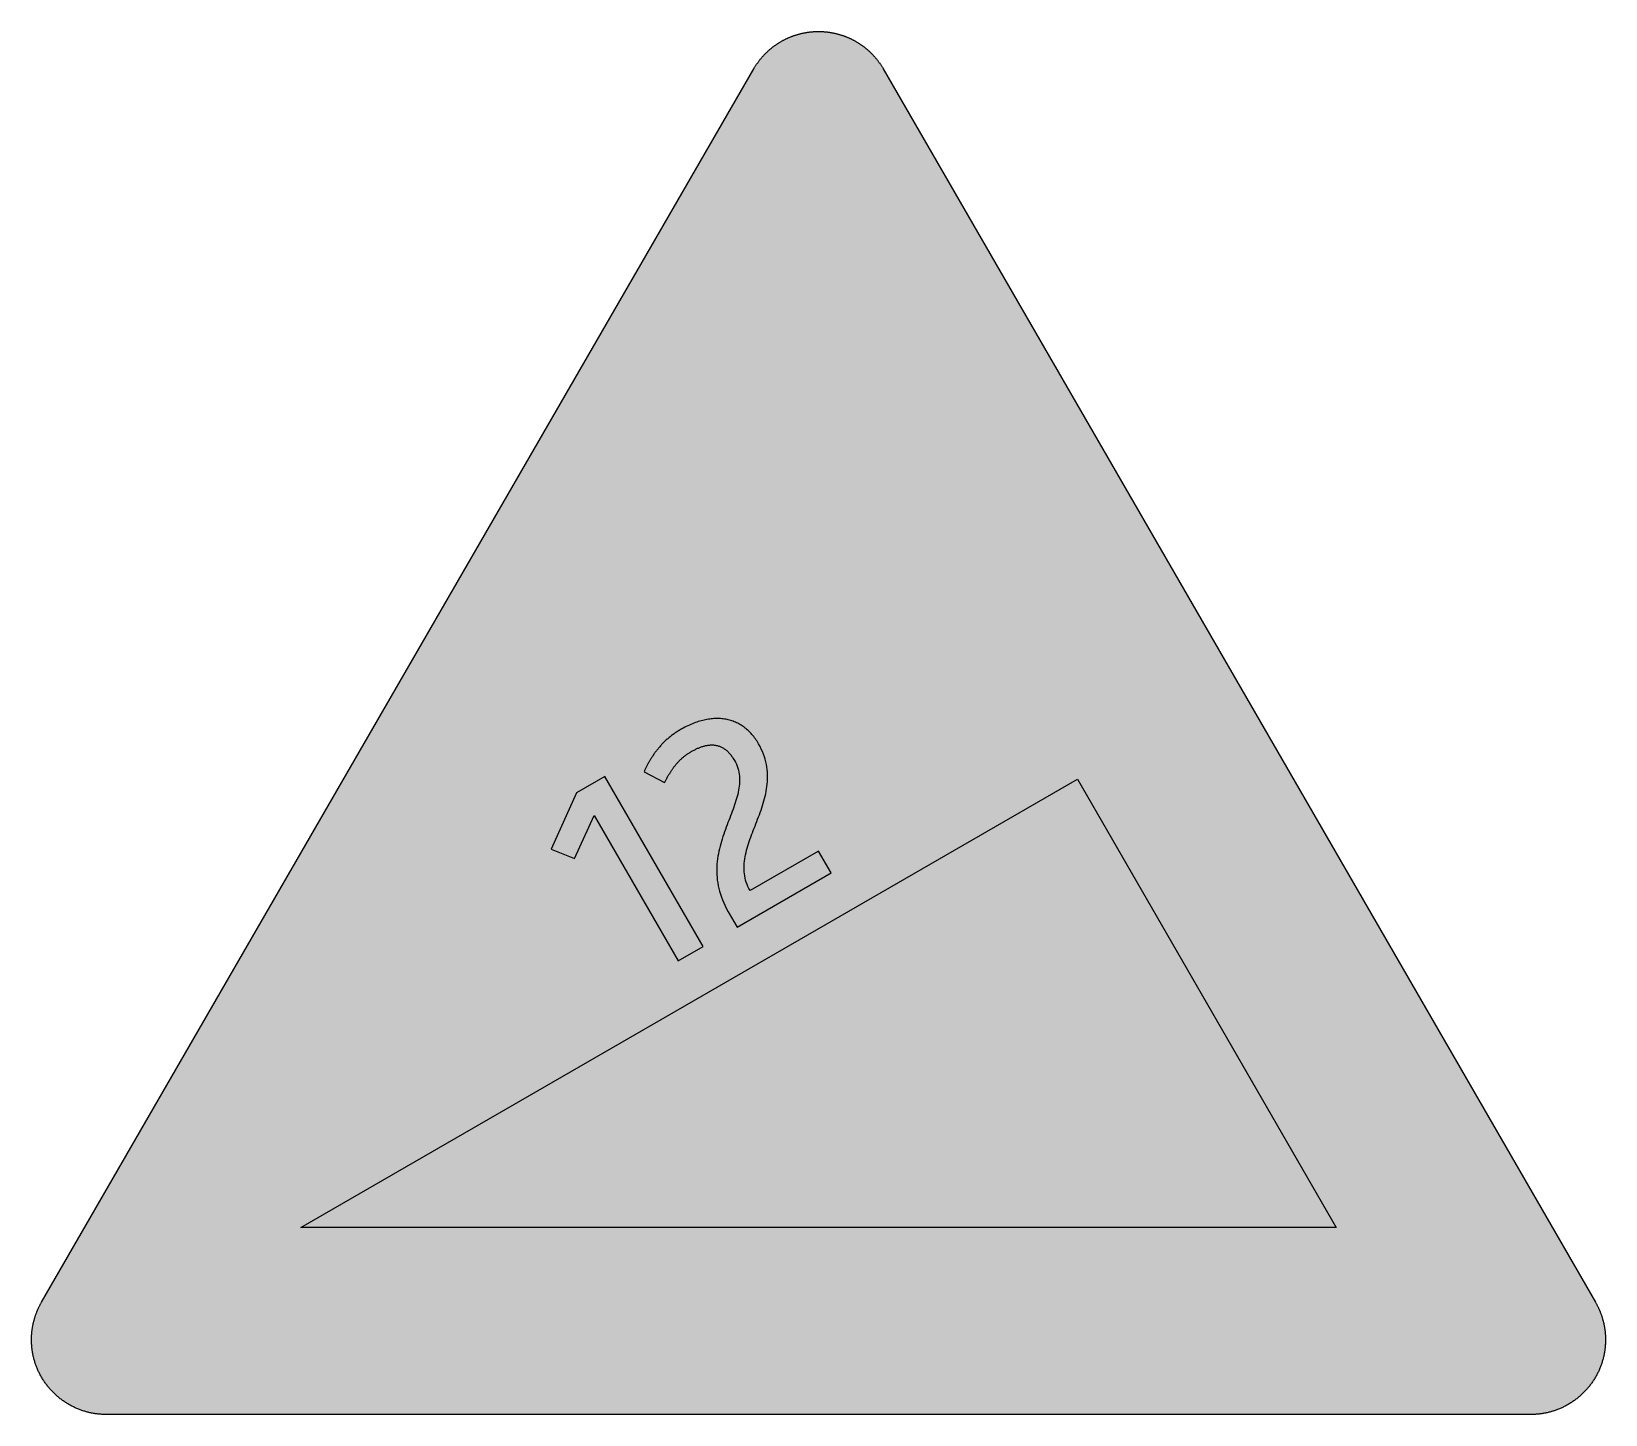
# Model space of a CAD drawing. Header units: millimetres. Extents: x 0 to 297, y 0 to 261.
import ezdxf

# ---------------------------------------------------------------- set-up
doc = ezdxf.new("R2010")
doc.units = ezdxf.units.MM

msp = doc.modelspace()

# ---------------------------------------------------------------- hatches: boundary and pattern name
for color, points in [(254, [(14.1633, 0.0526), (13.9878, 0.0533), (13.8125, 0.0559), (13.6373, 0.061), (13.462, 0.0686), (13.2893, 0.0787), (13.114, 0.0914), (12.9413, 0.1041), (12.7686, 0.1194), (12.5959, 0.1397), (12.4231, 0.16), (12.2504, 0.1803), (12.0777, 0.2057), (11.9075, 0.2337), (11.7373, 0.2616), (11.5672, 0.2921), (11.397, 0.3251), (11.2268, 0.3607), (11.0592, 0.3962), (10.8915, 0.4369), (10.7239, 0.4775), (10.5562, 0.5207), (10.3886, 0.5664), (10.2235, 0.6121), (10.0584, 0.6604), (9.8933, 0.7137), (9.7307, 0.7645), (9.5682, 0.8204), (9.4056, 0.8788), (9.2431, 0.9373), (9.083, 0.9982), (8.923, 1.0617), (8.763, 1.1252), (8.6055, 1.1938), (8.4455, 1.2624), (8.2906, 1.331), (8.1331, 1.4046), (7.9781, 1.4783), (7.8232, 1.5545), (7.6708, 1.6332), (7.5184, 1.7145), (7.366, 1.7958), (7.2161, 1.8796), (7.0663, 1.966), (6.919, 2.0549), (6.7716, 2.1438), (6.6243, 2.2352), (6.4795, 2.3266), (6.3348, 2.4232), (6.19, 2.5197), (6.0477, 2.6187), (5.908, 2.7178), (5.7683, 2.8219), (5.6286, 2.9261), (5.4915, 3.0302), (5.3543, 3.1394), (5.2197, 3.2487), (5.0851, 3.3579), (4.953, 3.4722), (4.8209, 3.5865), (4.6914, 3.7033), (4.5644, 3.8202), (4.4348, 3.9395), (4.3104, 4.0615), (4.1859, 4.1859), (4.0615, 4.3104), (3.9395, 4.4374), (3.8202, 4.5644), (3.7033, 4.6914), (3.5865, 4.8235), (3.4722, 4.953), (3.3579, 5.0876), (3.2487, 5.2197), (3.1369, 5.3543), (3.0302, 5.4915), (2.9235, 5.6286), (2.8194, 5.7683), (2.7178, 5.908), (2.6187, 6.0503), (2.5197, 6.19), (2.4232, 6.3348), (2.3266, 6.4795), (2.2352, 6.6243), (2.1438, 6.7716), (2.0523, 6.919), (1.966, 7.0663), (1.8796, 7.2161), (1.7958, 7.366), (1.7145, 7.5184), (1.6332, 7.6708), (1.5545, 7.8232), (1.4783, 7.9781), (1.4046, 8.1331), (1.331, 8.2906), (1.2598, 8.4455), (1.1913, 8.6055), (1.1252, 8.763), (1.0592, 8.923), (0.9982, 9.083), (0.9373, 9.2431), (0.8763, 9.4056), (0.8204, 9.5682), (0.7645, 9.7307), (0.7112, 9.8933), (0.6604, 10.0584), (0.6121, 10.2235), (0.5639, 10.3911), (0.5207, 10.5562), (0.4775, 10.7239), (0.4343, 10.8915), (0.3962, 11.0592), (0.3607, 11.2268), (0.3251, 11.397), (0.2921, 11.5672), (0.2616, 11.7373), (0.2311, 11.9075), (0.2057, 12.0802), (0.1803, 12.2504), (0.1575, 12.4231), (0.1372, 12.5959), (0.1194, 12.7686), (0.1041, 12.9413), (0.0889, 13.114), (0.0787, 13.2893), (0.0686, 13.462), (0.061, 13.6373), (0.0559, 13.8125), (0.0508, 13.9878), (0.0508, 14.163), (0.0508, 14.2773), (0.0533, 14.3942), (0.0559, 14.511), (0.0584, 14.6253), (0.0635, 14.7422), (0.0686, 14.859), (0.0737, 14.9733), (0.0813, 15.0901), (0.0889, 15.2044), (0.0991, 15.3187), (0.1092, 15.4356), (0.1194, 15.5499), (0.1321, 15.6642), (0.1448, 15.7785), (0.1575, 15.8953), (0.1727, 16.0096), (0.188, 16.1239), (0.2032, 16.2382), (0.221, 16.35), (0.2413, 16.4643), (0.2591, 16.5786), (0.2794, 16.6929), (0.2997, 16.8046), (0.3226, 16.9189), (0.3454, 17.0307), (0.3708, 17.145), (0.3937, 17.2568), (0.4191, 17.3685), (0.447, 17.4803), (0.475, 17.592), (0.5029, 17.7038), (0.5334, 17.8156), (0.5613, 17.9273), (0.5944, 18.0365), (0.6248, 18.1483), (0.6579, 18.2575), (0.6934, 18.3693), (0.7264, 18.4785), (0.762, 18.5877), (0.8001, 18.6969), (0.8382, 18.8062), (0.8763, 18.9128), (0.9144, 19.0221), (0.955, 19.1313), (0.9957, 19.238), (1.0389, 19.3446), (1.0795, 19.4539), (1.1252, 19.5605), (1.1684, 19.6647), (1.2141, 19.7714), (1.2598, 19.878), (1.3081, 19.9822), (1.3564, 20.0889), (1.4046, 20.193), (1.4554, 20.2971), (1.5062, 20.4013), (1.557, 20.5054), (1.6104, 20.607), (1.6637, 20.7112), (1.717, 20.8128), (1.7729, 20.9144), (1.8263, 21.016), (1.8847, 21.1176), (1.9406, 21.2192), (136.2523, 253.8501), (136.3091, 253.9492), (136.3675, 254.0483), (136.4285, 254.1473), (136.4894, 254.2464), (136.5504, 254.3454), (136.6139, 254.442), (136.6774, 254.5385), (136.7409, 254.635), (136.8044, 254.7315), (136.8704, 254.8255), (136.9365, 254.922), (137.0025, 255.016), (137.0711, 255.11), (137.1397, 255.2014), (137.2083, 255.2954), (137.2794, 255.3868), (137.3505, 255.4783), (137.4216, 255.5672), (137.4927, 255.6586), (137.5664, 255.7475), (137.6401, 255.8364), (137.7137, 255.9253), (137.7874, 256.0117), (137.8636, 256.098), (137.9398, 256.1844), (138.016, 256.2708), (138.0947, 256.3546), (138.1735, 256.4409), (138.2522, 256.5222), (138.3309, 256.606), (138.4122, 256.6899), (138.4935, 256.7711), (138.5748, 256.8524), (138.6586, 256.9312), (138.7399, 257.0124), (138.8237, 257.0912), (138.9075, 257.1699), (138.9939, 257.2461), (139.0802, 257.3249), (139.1641, 257.4011), (139.253, 257.4747), (139.3393, 257.5509), (139.4282, 257.6246), (139.5171, 257.6982), (139.606, 257.7719), (139.6949, 257.843), (139.7864, 257.9141), (139.8778, 257.9853), (139.9692, 258.0564), (140.0607, 258.125), (140.1547, 258.1935), (140.2486, 258.2596), (140.3426, 258.3282), (140.4366, 258.3942), (140.5331, 258.4602), (140.6296, 258.5237), (140.7262, 258.5872), (140.8227, 258.6507), (140.9192, 258.7142), (141.0183, 258.7752), (141.1173, 258.8362), (141.2164, 258.8946), (141.3154, 258.9555), (141.4145, 259.014), (141.5161, 259.0698), (141.6177, 259.1283), (141.7193, 259.1841), (141.8209, 259.2375), (141.9225, 259.2934), (142.0266, 259.3467), (142.1308, 259.3975), (142.2324, 259.4508), (142.3365, 259.5016), (142.4407, 259.5499), (142.5473, 259.6007), (142.6515, 259.6464), (142.7556, 259.6947), (142.8623, 259.7404), (142.969, 259.7861), (143.0757, 259.8318), (143.1823, 259.875), (143.289, 259.9182), (143.3957, 259.9588), (143.5049, 259.9995), (143.6116, 260.0401), (143.7208, 260.0808), (143.83, 260.1189), (143.9393, 260.1544), (144.0485, 260.1925), (144.1577, 260.2281), (144.2669, 260.2636), (144.3761, 260.2967), (144.4879, 260.3297), (144.5971, 260.3627), (144.7089, 260.3932), (144.8206, 260.4237), (144.9299, 260.4516), (145.0416, 260.4821), (145.1534, 260.5075), (145.2651, 260.5354), (145.3794, 260.5608), (145.4912, 260.5862), (145.603, 260.6091), (145.7173, 260.6319), (145.829, 260.6548), (145.9433, 260.6751), (146.0551, 260.6954), (146.1694, 260.7158), (146.2837, 260.7335), (146.398, 260.7513), (146.5123, 260.7666), (146.6266, 260.7818), (146.7409, 260.797), (146.8552, 260.8123), (146.9695, 260.825), (147.0838, 260.8351), (147.2006, 260.8478), (147.3149, 260.858), (147.4292, 260.8656), (147.5461, 260.8732), (147.6604, 260.8809), (147.7772, 260.8859), (147.8915, 260.8936), (148.0083, 260.8961), (148.1226, 260.9012), (148.2395, 260.9037), (148.3563, 260.9037), (148.4706, 260.9037), (148.5875, 260.9037), (148.7043, 260.9037), (148.8186, 260.9012), (148.9354, 260.8961), (149.0523, 260.8936), (149.1666, 260.8859), (149.2834, 260.8809), (149.3977, 260.8732), (149.512, 260.8656), (149.6289, 260.858), (149.7432, 260.8478), (149.8575, 260.8351), (149.9743, 260.825), (150.0886, 260.8123), (150.2029, 260.797), (150.3172, 260.7818), (150.4315, 260.7666), (150.5458, 260.7513), (150.6601, 260.7335), (150.7744, 260.7158), (150.8862, 260.6954), (151.0005, 260.6751), (151.1148, 260.6548), (151.2265, 260.6319), (151.3408, 260.6091), (151.4526, 260.5862), (151.5643, 260.5608), (151.6761, 260.5354), (151.7879, 260.5075), (151.8996, 260.4821), (152.0114, 260.4516), (152.1231, 260.4237), (152.2349, 260.3932), (152.3467, 260.3627), (152.4559, 260.3297), (152.5676, 260.2967), (152.6769, 260.2636), (152.7861, 260.2281), (152.8953, 260.1925), (153.0045, 260.1544), (153.1137, 260.1189), (153.223, 260.0808), (153.3296, 260.0401), (153.4389, 259.9995), (153.5455, 259.9588), (153.6548, 259.9182), (153.7614, 259.875), (153.8681, 259.8318), (153.9748, 259.7861), (154.0789, 259.7404), (154.1856, 259.6947), (154.2923, 259.6464), (154.3964, 259.6007), (154.5006, 259.5499), (154.6047, 259.5016), (154.7089, 259.4508), (154.813, 259.3975), (154.9171, 259.3467), (155.0187, 259.2934), (155.1203, 259.2375), (155.2245, 259.1841), (155.3261, 259.1283), (155.4251, 259.0698), (155.5267, 259.014), (155.6283, 258.9555), (155.7274, 258.8946), (155.8265, 258.8362), (155.9255, 258.7752), (156.022, 258.7142), (156.1211, 258.6507), (156.2176, 258.5872), (156.3141, 258.5237), (156.4107, 258.4602), (156.5046, 258.3942), (156.6012, 258.3282), (156.6951, 258.2596), (156.7866, 258.1935), (156.8806, 258.125), (156.972, 258.0564), (157.066, 257.9853), (157.1574, 257.9141), (157.2463, 257.843), (157.3378, 257.7719), (157.4267, 257.6982), (157.5156, 257.6246), (157.6019, 257.5509), (157.6908, 257.4747), (157.7772, 257.4011), (157.8635, 257.3249), (157.9499, 257.2461), (158.0337, 257.1699), (158.1201, 257.0912), (158.2039, 257.0124), (158.2852, 256.9312), (158.369, 256.8524), (158.4503, 256.7711), (158.5316, 256.6899), (158.6103, 256.606), (158.6916, 256.5222), (158.7703, 256.4409), (158.8491, 256.3546), (158.9253, 256.2708), (159.004, 256.1844), (159.0802, 256.098), (159.1539, 256.0117), (159.2301, 255.9253), (159.3037, 255.8364), (159.3774, 255.7475), (159.451, 255.6586), (159.5222, 255.5672), (159.5933, 255.4783), (159.6644, 255.3868), (159.7355, 255.2954), (159.8041, 255.2014), (159.8727, 255.11), (159.9387, 255.016), (160.0073, 254.922), (160.0733, 254.8255), (160.1368, 254.7315), (160.2029, 254.635), (160.2664, 254.5385), (160.3299, 254.442), (160.3908, 254.3454), (160.4543, 254.2464), (160.5153, 254.1473), (160.5737, 254.0483), (160.6347, 253.9492), (160.6906, 253.8476), (295.0023, 21.2192), (295.0591, 21.1176), (295.115, 21.016), (295.1709, 20.9144), (295.2267, 20.8128), (295.2801, 20.7112), (295.3334, 20.607), (295.3868, 20.5054), (295.4376, 20.4013), (295.4884, 20.2971), (295.5392, 20.193), (295.5874, 20.0889), (295.6357, 19.9822), (295.6814, 19.878), (295.7297, 19.7714), (295.7754, 19.6647), (295.8186, 19.5605), (295.8617, 19.4539), (295.9049, 19.3446), (295.9481, 19.238), (295.9887, 19.1313), (296.0294, 19.0221), (296.0675, 18.9128), (296.1056, 18.8062), (296.1437, 18.6969), (296.1792, 18.5877), (296.2148, 18.4785), (296.2504, 18.3693), (296.2834, 18.2575), (296.3164, 18.1483), (296.3494, 18.0365), (296.3799, 17.9273), (296.4104, 17.8156), (296.4409, 17.7038), (296.4688, 17.592), (296.4967, 17.4803), (296.5221, 17.3685), (296.5475, 17.2568), (296.5729, 17.145), (296.5958, 17.0307), (296.6212, 16.9189), (296.6415, 16.8046), (296.6644, 16.6929), (296.6822, 16.5786), (296.7025, 16.4643), (296.7203, 16.35), (296.738, 16.2382), (296.7558, 16.1239), (296.7711, 16.0096), (296.7838, 15.8953), (296.799, 15.7785), (296.8117, 15.6642), (296.8244, 15.5499), (296.8346, 15.4356), (296.8447, 15.3187), (296.8523, 15.2044), (296.86, 15.0901), (296.8676, 14.9733), (296.8752, 14.859), (296.8803, 14.7422), (296.8828, 14.6253), (296.8879, 14.511), (296.8904, 14.3942), (296.8904, 14.2773), (296.8904, 14.163), (296.8904, 13.9878), (296.8879, 13.8125), (296.8828, 13.6373), (296.8752, 13.462), (296.865, 13.2893), (296.8523, 13.114), (296.8396, 12.9413), (296.8219, 12.7686), (296.8041, 12.5959), (296.7838, 12.4231), (296.7609, 12.2504), (296.738, 12.0802), (296.7101, 11.9075), (296.6822, 11.7373), (296.6517, 11.5672), (296.6187, 11.397), (296.5831, 11.2268), (296.545, 11.0592), (296.5069, 10.8915), (296.4663, 10.7239), (296.4231, 10.5562), (296.3774, 10.3911), (296.3316, 10.2235), (296.2808, 10.0584), (296.23, 9.8933), (296.1767, 9.7307), (296.1234, 9.5682), (296.0649, 9.4056), (296.0065, 9.2431), (295.9456, 9.083), (295.8821, 8.923), (295.8186, 8.763), (295.75, 8.6055), (295.6814, 8.4455), (295.6103, 8.2906), (295.5392, 8.1331), (295.463, 7.9781), (295.3868, 7.8232), (295.3106, 7.6708), (295.2293, 7.5184), (295.148, 7.366), (295.0642, 7.2161), (294.9778, 7.0663), (294.8889, 6.919), (294.8, 6.7716), (294.7086, 6.6243), (294.6146, 6.4795), (294.5206, 6.3348), (294.4241, 6.19), (294.325, 6.0503), (294.226, 5.908), (294.1218, 5.7683), (294.0177, 5.6286), (293.9136, 5.4915), (293.8043, 5.3543), (293.6951, 5.2197), (293.5859, 5.0876), (293.4716, 4.953), (293.3573, 4.8235), (293.2405, 4.6914), (293.1236, 4.5644), (293.0042, 4.4374), (292.8823, 4.3104), (292.7579, 4.1859), (292.6334, 4.0615), (292.5089, 3.9395), (292.3794, 3.8202), (292.2524, 3.7033), (292.1203, 3.5865), (291.9908, 3.4722), (291.8562, 3.3579), (291.7241, 3.2487), (291.5895, 3.1394), (291.4523, 3.0302), (291.3151, 2.9261), (291.1754, 2.8219), (291.0357, 2.7178), (290.8935, 2.6187), (290.7513, 2.5197), (290.609, 2.4232), (290.4642, 2.3266), (290.3195, 2.2352), (290.1721, 2.1438), (290.0248, 2.0549), (289.8775, 1.966), (289.7276, 1.8796), (289.5778, 1.7958), (289.4254, 1.7145), (289.273, 1.6332), (289.118, 1.5545), (288.9656, 1.4783), (288.8107, 1.4046), (288.6532, 1.331), (288.4957, 1.2624), (288.3383, 1.1938), (288.1808, 1.1252), (288.0208, 1.0617), (287.8607, 0.9982), (287.7007, 0.9373), (287.5382, 0.8788), (287.3756, 0.8204), (287.213, 0.7645), (287.0479, 0.7137), (286.8854, 0.6604), (286.7203, 0.6121), (286.5526, 0.5664), (286.3875, 0.5207), (286.2199, 0.4775), (286.0523, 0.4369), (285.8846, 0.3962), (285.7144, 0.3607), (285.5468, 0.3251), (285.3766, 0.2921), (285.2064, 0.2616), (285.0363, 0.2337), (284.8635, 0.2057), (284.6934, 0.1803), (284.5206, 0.16), (284.3479, 0.1397), (284.1752, 0.1194), (284.0025, 0.1041), (283.8272, 0.0914), (283.6545, 0.0787), (283.4792, 0.0686), (283.3065, 0.061), (283.1313, 0.0559), (282.956, 0.0533), (282.7807, 0.0508)]), (59, [(124.4589, 125.0735), (124.5921, 125.1483), (124.7292, 125.2245), (124.8639, 125.2982), (125.001, 125.3719), (125.1382, 125.4404), (125.2728, 125.509), (125.41, 125.5751), (125.5471, 125.6386), (125.6817, 125.6995), (125.8189, 125.7579), (125.9561, 125.8164), (126.0932, 125.8697), (126.2304, 125.9205), (126.365, 125.9713), (126.5022, 126.017), (126.6393, 126.0602), (126.7739, 126.1008), (126.9111, 126.1389), (127.0457, 126.1745), (127.1829, 126.205), (127.3175, 126.2329), (127.4521, 126.2583), (127.5893, 126.2812), (127.7239, 126.299), (127.8585, 126.3142), (127.9906, 126.3269), (128.1252, 126.3345), (128.2573, 126.3396), (128.3919, 126.3396), (128.524, 126.3371), (128.6561, 126.3294), (128.7882, 126.3193), (128.9177, 126.304), (129.0498, 126.2863), (129.1793, 126.2634), (129.3089, 126.2355), (129.4384, 126.2024), (129.5654, 126.1669), (129.6949, 126.1262), (129.8219, 126.0805), (129.9464, 126.0297), (130.0734, 125.9764), (130.1979, 125.9154), (130.3223, 125.8519), (130.4468, 125.7833), (130.5687, 125.7097), (130.6906, 125.6284), (130.8125, 125.5446), (130.9319, 125.4557), (131.0513, 125.3592), (131.1707, 125.2601), (131.2875, 125.1534), (131.4044, 125.0417), (131.5187, 124.9248), (131.6355, 124.8029), (131.7473, 124.6734), (131.8616, 124.5387), (131.9733, 124.399), (132.0825, 124.2517), (132.1918, 124.1019), (132.301, 123.9418), (132.4077, 123.7767), (132.5143, 123.6066), (132.6185, 123.4288), (132.8166, 123.0655), (132.9893, 122.6998), (133.1366, 122.334), (133.2636, 121.9657), (133.3703, 121.5974), (133.4541, 121.2266), (133.5176, 120.8532), (133.5634, 120.4798), (133.5888, 120.1039), (133.5989, 119.7254), (133.5913, 119.347), (133.5659, 118.9634), (133.5278, 118.5799), (133.4745, 118.1938), (133.4084, 117.8052), (133.3297, 117.4166), (133.2408, 117.0229), (133.1392, 116.6292), (133.03, 116.2304), (132.908, 115.8316), (132.781, 115.4303), (132.6464, 115.0239), (132.5042, 114.6175), (132.3543, 114.206), (132.2019, 113.7945), (132.047, 113.378), (131.887, 112.9589), (131.7244, 112.5372), (131.5593, 112.1131), (131.3967, 111.6838), (131.2316, 111.252), (131.0691, 110.8202), (130.9091, 110.3808), (130.749, 109.9414), (130.5941, 109.4969), (130.4442, 109.0473), (130.2995, 108.5977), (130.1598, 108.143), (130.0277, 107.6833), (129.9032, 107.221), (129.7889, 106.7537), (129.6822, 106.2838), (129.5883, 105.8113), (129.5019, 105.3338), (129.4308, 104.8512), (129.3698, 104.3661), (129.3241, 103.8758), (129.2936, 103.3805), (129.2784, 102.8802), (129.2784, 102.3772), (129.2962, 101.8718), (129.3317, 101.3587), (129.3851, 100.8431), (129.4587, 100.3198), (129.5552, 99.7941), (129.6695, 99.2632), (129.8067, 98.7298), (129.9693, 98.1888), (130.1521, 97.6427), (130.363, 97.094), (130.5992, 96.5378), (130.8583, 95.9764), (131.1478, 95.4126), (131.4653, 94.8411), (133.1076, 92.0006), (150.8414, 102.2396), (148.4863, 106.317), (135.563, 98.8565), (135.3464, 99.248), (135.1585, 99.6417), (134.9908, 100.0379), (134.8486, 100.4316), (134.7292, 100.8278), (134.6276, 101.2241), (134.5489, 101.6229), (134.4905, 102.0216), (134.4498, 102.4204), (134.427, 102.8192), (134.4219, 103.2205), (134.4346, 103.6218), (134.46, 104.0232), (134.5032, 104.427), (134.559, 104.8334), (134.6276, 105.2373), (134.7089, 105.6437), (134.8003, 106.0526), (134.9019, 106.4616), (135.0162, 106.8705), (135.1382, 107.282), (135.2677, 107.696), (135.4049, 108.1075), (135.5471, 108.524), (135.697, 108.9406), (135.8519, 109.3572), (136.0094, 109.7763), (136.1719, 110.1979), (136.3345, 110.6195), (136.5021, 111.0412), (136.6672, 111.4679), (136.8323, 111.8946), (136.9974, 112.3213), (137.1625, 112.7506), (137.3226, 113.1824), (137.48, 113.6167), (137.6324, 114.0511), (137.7823, 114.488), (137.9245, 114.9248), (138.0592, 115.3643), (138.1887, 115.8062), (138.3081, 116.2507), (138.4198, 116.6952), (138.5189, 117.1423), (138.6103, 117.5918), (138.6891, 118.044), (138.7526, 118.4986), (138.8059, 118.9533), (138.844, 119.4105), (138.8694, 119.8702), (138.877, 120.3325), (138.8669, 120.7973), (138.8415, 121.2621), (138.7983, 121.732), (138.7348, 122.2019), (138.651, 122.6744), (138.5468, 123.1494), (138.4224, 123.6294), (138.2751, 124.1095), (138.1023, 124.5921), (137.9093, 125.0772), (137.6883, 125.5649), (137.4419, 126.0551), (137.1702, 126.5479), (137.0279, 126.7892), (136.8806, 127.0254), (136.7307, 127.254), (136.5758, 127.4775), (136.4183, 127.6934), (136.2583, 127.9042), (136.0932, 128.11), (135.9256, 128.3081), (135.7554, 128.5011), (135.5801, 128.6866), (135.4023, 128.8669), (135.222, 129.0396), (135.0366, 129.2073), (134.8486, 129.3673), (134.6581, 129.5222), (134.4651, 129.6695), (134.2695, 129.8118), (134.0688, 129.9464), (133.8656, 130.0759), (133.6624, 130.2004), (133.4541, 130.3172), (133.2408, 130.4265), (133.0274, 130.5306), (132.8115, 130.6271), (132.5931, 130.7186), (132.3696, 130.8049), (132.146, 130.8811), (131.9174, 130.9548), (131.6888, 131.0208), (131.4577, 131.0792), (131.2215, 131.1326), (130.9853, 131.1783), (130.7465, 131.2164), (130.5027, 131.2494), (130.2588, 131.2774), (130.015, 131.2977), (129.7661, 131.3104), (129.5146, 131.318), (129.2631, 131.3205), (129.0066, 131.3129), (128.7501, 131.3002), (128.491, 131.2824), (128.2319, 131.257), (127.9703, 131.224), (127.7036, 131.1859), (127.4394, 131.1402), (127.1702, 131.0894), (126.9009, 131.031), (126.6292, 130.9675), (126.3574, 130.8938), (126.0831, 130.8176), (125.8062, 130.7313), (125.5293, 130.6398), (125.2499, 130.5433), (124.968, 130.4366), (124.6861, 130.3249), (124.4041, 130.208), (124.1171, 130.0836), (123.8326, 129.9515), (123.5456, 129.8118), (123.256, 129.667), (122.9665, 129.5171), (122.6769, 129.3571), (122.3848, 129.192), (122.2121, 129.0904), (122.0419, 128.9888), (121.8743, 128.8847), (121.7092, 128.778), (121.5466, 128.6688), (121.3866, 128.5621), (121.2266, 128.4503), (121.0716, 128.3386), (120.9192, 128.2243), (120.7668, 128.11), (120.6195, 127.9957), (120.4722, 127.8788), (120.3274, 127.7595), (120.1852, 127.6401), (120.0455, 127.5207), (119.9083, 127.3988), (119.7737, 127.2769), (119.6416, 127.1549), (119.5095, 127.0305), (119.38, 126.906), (119.2555, 126.779), (119.1311, 126.6546), (119.0066, 126.5276), (118.8872, 126.398), (118.7704, 126.271), (118.6536, 126.1415), (118.5393, 126.0119), (118.4275, 125.8824), (118.3157, 125.7529), (118.2091, 125.6233), (118.1024, 125.4912), (117.9982, 125.3617), (117.8966, 125.2296), (117.795, 125.0975), (117.696, 124.9655), (117.5995, 124.8359), (117.5055, 124.7038), (117.414, 124.5718), (117.3226, 124.4397), (117.2312, 124.3076), (117.1448, 124.1755), (117.0584, 124.046), (116.9746, 123.9139), (116.8933, 123.7818), (116.8121, 123.6523), (116.7333, 123.5227), (116.6571, 123.3932), (116.5809, 123.2637), (116.5073, 123.1341), (116.4336, 123.0071), (116.3625, 122.8776), (116.2939, 122.7506), (116.2279, 122.6236), (116.1618, 122.4991), (116.0958, 122.3747), (116.0323, 122.2502), (115.9713, 122.1283), (115.9129, 122.0038), (115.8545, 121.8844), (115.7961, 121.7625), (115.7402, 121.6431), (115.6868, 121.5263), (115.6335, 121.4095), (115.5827, 121.2926), (119.4057, 119.2237), (119.4664, 119.3368), (119.5273, 119.4537), (119.5908, 119.568), (119.6518, 119.6797), (119.7127, 119.7915), (119.7762, 119.9032), (119.8372, 120.015), (119.9007, 120.1242), (119.9617, 120.236), (120.0252, 120.3427), (120.0861, 120.4519), (120.1496, 120.5586), (120.2131, 120.6652), (120.2766, 120.7694), (120.3401, 120.8761), (120.4036, 120.9802), (120.4671, 121.0818), (120.5332, 121.1859), (120.5992, 121.2875), (120.6627, 121.3866), (120.7313, 121.4882), (120.7973, 121.5873), (120.8634, 121.6863), (120.9319, 121.7828), (121.0005, 121.8819), (121.0691, 121.9784), (121.1402, 122.0724), (121.2088, 122.1689), (121.2799, 122.2629), (121.3536, 122.3543), (121.4247, 122.4483), (121.4984, 122.5398), (121.5746, 122.6312), (121.6482, 122.7201), (121.7244, 122.8115), (121.8032, 122.8979), (121.8794, 122.9868), (121.9581, 123.0732), (122.0394, 123.1595), (122.1207, 123.2459), (122.2019, 123.3322), (122.2858, 123.4161), (122.3696, 123.4999), (122.4559, 123.5812), (122.5423, 123.6624), (122.6312, 123.7437), (122.7201, 123.825), (122.8115, 123.9037), (122.903, 123.9825), (122.9944, 124.0612), (123.0909, 124.1374), (123.1849, 124.2136), (123.284, 124.2898), (123.383, 124.366), (123.4821, 124.4397), (123.5837, 124.5133), (123.6878, 124.5845), (123.792, 124.6581), (123.8987, 124.7292), (124.0079, 124.7978), (124.1171, 124.8689), (124.2289, 124.9375), (124.3432, 125.0061), (124.4575, 125.0721)]), (59, [(50.8261, 35.3304), (197.2966, 119.8965), (246.1204, 35.3304)]), (59, [(122.0156, 85.597), (126.6899, 88.2964), (108.1691, 120.3745), (102.8541, 117.3057), (98.0377, 106.7029), (102.4819, 104.9323), (106.1942, 113.0021)])]:
    msp.add_hatch(color=color).paths.add_polyline_path(points)
h = msp.add_hatch(color=22)
h.paths.add_polyline_path([(14.1633, 5.3442), (13.9344, 5.3467), (13.7084, 5.3543), (13.4849, 5.3696), (13.2613, 5.3873), (13.0378, 5.4127), (12.8194, 5.4458), (12.6009, 5.4813), (12.385, 5.522), (12.1717, 5.5677), (11.9583, 5.621), (11.7475, 5.6769), (11.5392, 5.7404), (11.3335, 5.8064), (11.1303, 5.8776), (10.9296, 5.9538), (10.729, 6.035), (10.5334, 6.1214), (10.3378, 6.2128), (10.1473, 6.3068), (9.9593, 6.4084), (9.7714, 6.5126), (9.5885, 6.6192), (9.4082, 6.7335), (9.2304, 6.8504), (9.0576, 6.9698), (8.8849, 7.0942), (8.7173, 7.2238), (8.5522, 7.3584), (8.3896, 7.493), (8.2321, 7.6352), (8.0772, 7.7775), (7.9273, 7.9273), (7.7775, 8.0772), (7.6352, 8.2321), (7.493, 8.3922), (7.3558, 8.5522), (7.2238, 8.7173), (7.0942, 8.8849), (6.9698, 9.0576), (6.8504, 9.2329), (6.7335, 9.4082), (6.6192, 9.5885), (6.5126, 9.7739), (6.4084, 9.9593), (6.3068, 10.1473), (6.2128, 10.3403), (6.1214, 10.5334), (6.035, 10.729), (5.9538, 10.9296), (5.8776, 11.1303), (5.8064, 11.3335), (5.7404, 11.5392), (5.6769, 11.7475), (5.621, 11.9583), (5.5677, 12.1717), (5.522, 12.385), (5.4813, 12.6009), (5.4432, 12.8194), (5.4127, 13.0404), (5.3873, 13.2613), (5.3696, 13.4849), (5.3543, 13.7084), (5.3467, 13.9344), (5.3416, 14.163), (5.3442, 14.2342), (5.3442, 14.3078), (5.3442, 14.3789), (5.3467, 14.4526), (5.3492, 14.5237), (5.3543, 14.5974), (5.3569, 14.6685), (5.3619, 14.7422), (5.367, 14.8133), (5.3721, 14.8869), (5.3797, 14.9581), (5.3848, 15.0292), (5.3924, 15.1003), (5.4, 15.174), (5.4102, 15.2451), (5.4178, 15.3162), (5.428, 15.3873), (5.4381, 15.4584), (5.4483, 15.5296), (5.461, 15.6007), (5.4737, 15.6718), (5.4864, 15.7429), (5.4991, 15.814), (5.5118, 15.8852), (5.527, 15.9563), (5.5423, 16.0249), (5.5575, 16.096), (5.5728, 16.1671), (5.5905, 16.2357), (5.6083, 16.3068), (5.6261, 16.3754), (5.6439, 16.444), (5.6617, 16.5151), (5.682, 16.5837), (5.7023, 16.6522), (5.7226, 16.7208), (5.7429, 16.7919), (5.7658, 16.8605), (5.7887, 16.9266), (5.8115, 16.9951), (5.8344, 17.0637), (5.8572, 17.1323), (5.8826, 17.2009), (5.908, 17.2669), (5.9334, 17.3355), (5.9588, 17.4015), (5.9868, 17.4676), (6.0147, 17.5362), (6.0427, 17.6022), (6.0706, 17.6682), (6.0985, 17.7343), (6.129, 17.8003), (6.1595, 17.8664), (6.19, 17.9299), (6.2205, 17.9959), (6.2509, 18.0619), (6.284, 18.1254), (6.317, 18.1915), (6.35, 18.255), (6.383, 18.3185), (6.4186, 18.382), (6.4541, 18.4455), (6.4897, 18.509), (6.5253, 18.5725), (140.8356, 251.2042), (140.909, 251.3305), (140.9852, 251.4549), (141.064, 251.5794), (141.1453, 251.7013), (141.2265, 251.8232), (141.3129, 251.9426), (141.3967, 252.0594), (141.4856, 252.1763), (141.5745, 252.2906), (141.666, 252.4023), (141.7599, 252.5141), (141.8539, 252.6233), (141.9504, 252.73), (142.0495, 252.8367), (142.1486, 252.9408), (142.2502, 253.0424), (142.3518, 253.144), (142.4559, 253.2431), (142.5626, 253.3396), (142.6693, 253.4336), (142.7785, 253.5276), (142.8877, 253.619), (142.9995, 253.7104), (143.1112, 253.7968), (143.2255, 253.8832), (143.3424, 253.967), (143.4592, 254.0483), (143.576, 254.1295), (143.6954, 254.2083), (143.8173, 254.2845), (143.9393, 254.3581), (144.0612, 254.4318), (144.1856, 254.5004), (144.3126, 254.569), (144.4371, 254.635), (144.5666, 254.701), (144.6936, 254.762), (144.8232, 254.823), (144.9553, 254.8814), (145.0848, 254.9373), (145.2194, 254.9906), (145.3515, 255.0414), (145.4861, 255.0922), (145.6207, 255.1405), (145.7579, 255.1836), (145.8951, 255.2268), (146.0322, 255.2675), (146.1694, 255.3081), (146.3091, 255.3437), (146.4488, 255.3792), (146.591, 255.4097), (146.7307, 255.4402), (146.873, 255.4681), (147.0152, 255.491), (147.16, 255.5138), (147.3022, 255.5342), (147.447, 255.5519), (147.5918, 255.5697), (147.7391, 255.5824), (147.8839, 255.5926), (148.0312, 255.6027), (148.176, 255.6078), (148.3233, 255.6104), (148.4706, 255.6129), (148.6179, 255.6104), (148.7653, 255.6078), (148.9126, 255.6027), (149.0599, 255.5926), (149.2047, 255.5824), (149.3495, 255.5697), (149.4942, 255.5519), (149.639, 255.5342), (149.7838, 255.5138), (149.926, 255.491), (150.0683, 255.4681), (150.2105, 255.4402), (150.3528, 255.4097), (150.4925, 255.3792), (150.6347, 255.3437), (150.7719, 255.3081), (150.9116, 255.2675), (151.0487, 255.2268), (151.1859, 255.1836), (151.323, 255.1405), (151.4577, 255.0922), (151.5923, 255.0414), (151.7244, 254.9906), (151.8564, 254.9373), (151.9885, 254.8814), (152.1206, 254.823), (152.2501, 254.762), (152.3771, 254.701), (152.5041, 254.635), (152.6311, 254.569), (152.7581, 254.5004), (152.8801, 254.4318), (153.0045, 254.3581), (153.1264, 254.2845), (153.2458, 254.2083), (153.3652, 254.1295), (153.4846, 254.0483), (153.6014, 253.967), (153.7157, 253.8832), (153.83, 253.7968), (153.9443, 253.7104), (154.0561, 253.619), (154.1653, 253.5276), (154.2745, 253.4336), (154.3812, 253.3396), (154.4879, 253.2431), (154.592, 253.144), (154.6936, 253.0424), (154.7952, 252.9408), (154.8943, 252.8367), (154.9933, 252.73), (155.0899, 252.6233), (155.1838, 252.5141), (155.2778, 252.4023), (155.3693, 252.2906), (155.4582, 252.1763), (155.5471, 252.0594), (155.6334, 251.9426), (155.7172, 251.8232), (155.7985, 251.7013), (155.8798, 251.5794), (155.9585, 251.4549), (156.0347, 251.3305), (156.1109, 251.2035), (290.4201, 18.5734), (290.4541, 18.509), (290.4896, 18.4455), (290.5252, 18.382), (290.5608, 18.3185), (290.5938, 18.255), (290.6268, 18.1915), (290.6598, 18.1254), (290.6903, 18.0619), (290.7233, 17.9959), (290.7538, 17.9299), (290.7843, 17.8664), (290.8148, 17.8003), (290.8452, 17.7343), (290.8732, 17.6682), (290.9011, 17.6022), (290.9291, 17.5362), (290.957, 17.4676), (290.9824, 17.4015), (291.0103, 17.3355), (291.0357, 17.2669), (291.0611, 17.2009), (291.084, 17.1323), (291.1094, 17.0637), (291.1323, 16.9951), (291.1551, 16.9266), (291.178, 16.8605), (291.1983, 16.7919), (291.2212, 16.7208), (291.2415, 16.6522), (291.2618, 16.5837), (291.2796, 16.5151), (291.2999, 16.444), (291.3177, 16.3754), (291.3355, 16.3068), (291.3532, 16.2357), (291.3685, 16.1671), (291.3863, 16.096), (291.4015, 16.0249), (291.4167, 15.9563), (291.4294, 15.8852), (291.4447, 15.814), (291.4574, 15.7429), (291.4701, 15.6718), (291.4828, 15.6007), (291.4929, 15.5296), (291.5031, 15.4584), (291.5133, 15.3873), (291.5234, 15.3162), (291.5336, 15.2451), (291.5412, 15.174), (291.5488, 15.1003), (291.5564, 15.0292), (291.5641, 14.9581), (291.5691, 14.8869), (291.5768, 14.8133), (291.5818, 14.7422), (291.5844, 14.6685), (291.5895, 14.5974), (291.592, 14.5237), (291.5945, 14.4526), (291.5971, 14.3789), (291.5996, 14.3078), (291.5996, 14.2342), (291.5996, 14.163), (291.5971, 13.9344), (291.5895, 13.7084), (291.5742, 13.4849), (291.5539, 13.2613), (291.5285, 13.0404), (291.498, 12.8194), (291.4625, 12.6009), (291.4218, 12.385), (291.3736, 12.1717), (291.3228, 11.9583), (291.2643, 11.7475), (291.2034, 11.5392), (291.1373, 11.3335), (291.0637, 11.1303), (290.9875, 10.9296), (290.9062, 10.729), (290.8198, 10.5334), (290.7309, 10.3403), (290.6344, 10.1473), (290.5354, 9.9593), (290.4312, 9.7739), (290.322, 9.5885), (290.2102, 9.4082), (290.0934, 9.2329), (289.974, 9.0576), (289.847, 8.8849), (289.72, 8.7173), (289.5854, 8.5522), (289.4482, 8.3922), (289.3085, 8.2321), (289.1638, 8.0772), (289.0164, 7.9273), (288.8666, 7.7775), (288.7116, 7.6352), (288.5516, 7.493), (288.3916, 7.3584), (288.2265, 7.2238), (288.0563, 7.0942), (287.8861, 6.9698), (287.7109, 6.8504), (287.5331, 6.7335), (287.3527, 6.6192), (287.1699, 6.5126), (286.9844, 6.4084), (286.7965, 6.3068), (286.6034, 6.2128), (286.4104, 6.1214), (286.2148, 6.035), (286.0142, 5.9538), (285.8135, 5.8776), (285.6103, 5.8064), (285.4046, 5.7404), (285.1963, 5.6769), (284.9855, 5.621), (284.7721, 5.5677), (284.5587, 5.522), (284.3428, 5.4813), (284.1244, 5.4458), (283.9034, 5.4127), (283.6824, 5.3873), (283.4589, 5.3696), (283.2354, 5.3543), (283.0093, 5.3467), (282.7807, 5.3442)])
h.paths.add_polyline_path([(44.716, 31.8026), (148.4725, 211.5167), (252.2305, 31.8026)], flags=16)
h = msp.add_hatch(color=59)
h.paths.add_polyline_path([(167.3793, 154.5583), (162.796, 151.9125), (160.328, 107.7158), (164.9113, 110.3616)])
edge = h.paths.add_edge_path(flags=16)
edge.add_line((147.0145, 133.2096), (146.9517, 133.317))
edge.add_line((146.9517, 133.317), (146.8882, 133.4287))
edge.add_line((146.8882, 133.4287), (146.8272, 133.538))
edge.add_line((146.8272, 133.538), (146.7688, 133.6497))
edge.add_line((146.7688, 133.6497), (146.7104, 133.7589))
edge.add_line((146.7104, 133.7589), (146.6545, 133.8707))
edge.add_line((146.6545, 133.8707), (146.5986, 133.9799))
edge.add_line((146.5986, 133.9799), (146.5453, 134.0917))
edge.add_line((146.5453, 134.0917), (146.492, 134.2034))
edge.add_line((146.492, 134.2034), (146.4412, 134.3152))
edge.add_line((146.4412, 134.3152), (146.3929, 134.427))
edge.add_line((146.3929, 134.427), (146.3446, 134.5387))
edge.add_line((146.3446, 134.5387), (146.2989, 134.6479))
edge.add_line((146.2989, 134.6479), (146.2557, 134.7597))
edge.add_line((146.2557, 134.7597), (146.2126, 134.8715))
edge.add_line((146.2126, 134.8715), (146.1719, 134.9832))
edge.add_line((146.1719, 134.9832), (146.1364, 135.095))
edge.add_line((146.1364, 135.095), (146.0983, 135.2042))
edge.add_line((146.0983, 135.2042), (146.0652, 135.316))
edge.add_line((146.0652, 135.316), (146.0348, 135.4277))
edge.add_line((146.0348, 135.4277), (146.0043, 135.5369))
edge.add_line((146.0043, 135.5369), (145.9789, 135.6462))
edge.add_line((145.9789, 135.6462), (145.9535, 135.7579))
edge.add_line((145.9535, 135.7579), (145.9332, 135.8671))
edge.add_line((145.9332, 135.8671), (145.9128, 135.9764))
edge.add_line((145.9128, 135.9764), (145.8976, 136.0856))
edge.add_line((145.8976, 136.0856), (145.8824, 136.1948))
edge.add_line((145.8824, 136.1948), (145.8722, 136.304))
edge.add_line((145.8722, 136.304), (145.8646, 136.4107))
edge.add_line((145.8646, 136.4107), (145.8595, 136.5199))
edge.add_line((145.8595, 136.5199), (145.857, 136.6266))
edge.add_line((145.857, 136.6266), (145.857, 136.7333))
edge.add_line((145.857, 136.7333), (145.8595, 136.84))
edge.add_line((145.8595, 136.84), (145.8671, 136.9441))
edge.add_line((145.8671, 136.9441), (145.8773, 137.0508))
edge.add_line((145.8773, 137.0508), (145.8925, 137.1549))
edge.add_line((145.8925, 137.1549), (145.9078, 137.2591))
edge.add_line((145.9078, 137.2591), (145.9281, 137.3632))
edge.add_line((145.9281, 137.3632), (145.9535, 137.4648))
edge.add_line((145.9535, 137.4648), (145.9789, 137.5664))
edge.add_line((145.9789, 137.5664), (146.0094, 137.668))
edge.add_line((146.0094, 137.668), (146.0449, 137.7696))
edge.add_line((146.0449, 137.7696), (146.083, 137.8687))
edge.add_line((146.083, 137.8687), (146.1262, 137.9677))
edge.add_line((146.1262, 137.9677), (146.1719, 138.0668))
edge.add_line((146.1719, 138.0668), (146.2227, 138.1658))
edge.add_line((146.2227, 138.1658), (146.2761, 138.2624))
edge.add_line((146.2761, 138.2624), (146.3345, 138.3563))
edge.add_line((146.3345, 138.3563), (146.398, 138.4529))
edge.add_line((146.398, 138.4529), (146.464, 138.5468))
edge.add_line((146.464, 138.5468), (146.5351, 138.6408))
edge.add_line((146.5351, 138.6408), (146.6088, 138.7323))
edge.add_line((146.6088, 138.7323), (146.6901, 138.8237))
edge.add_line((146.6901, 138.8237), (146.7739, 138.9126))
edge.add_line((146.7739, 138.9126), (146.8628, 139.004))
edge.add_line((146.8628, 139.004), (146.9568, 139.0904))
edge.add_line((146.9568, 139.0904), (147.0533, 139.1793))
edge.add_line((147.0533, 139.1793), (147.1574, 139.2631))
edge.add_line((147.1574, 139.2631), (147.2641, 139.3495))
edge.add_line((147.2641, 139.3495), (147.3784, 139.4333))
edge.add_line((147.3784, 139.4333), (147.4953, 139.5146))
edge.add_line((147.4953, 139.5146), (147.6172, 139.5959))
edge.add_line((147.6172, 139.5959), (147.7442, 139.6771))
edge.add_line((147.7442, 139.6771), (147.8763, 139.7559))
edge.add_line((147.8763, 139.7559), (148.0109, 139.8295))
edge.add_line((148.0109, 139.8295), (148.1455, 139.9007))
edge.add_line((148.1455, 139.9007), (148.2776, 139.9667))
edge.add_line((148.2776, 139.9667), (148.4071, 140.0277))
edge.add_line((148.4071, 140.0277), (148.5341, 140.081))
edge.add_line((148.5341, 140.081), (148.6611, 140.1318))
edge.add_line((148.6611, 140.1318), (148.7881, 140.1775))
edge.add_line((148.7881, 140.1775), (148.91, 140.2207))
edge.add_line((148.91, 140.2207), (149.0345, 140.2563))
edge.add_line((149.0345, 140.2563), (149.1539, 140.2893))
edge.add_line((149.1539, 140.2893), (149.2758, 140.3147))
edge.add_line((149.2758, 140.3147), (149.3926, 140.3375))
edge.add_line((149.3926, 140.3375), (149.5095, 140.3579))
edge.add_line((149.5095, 140.3579), (149.6263, 140.3706))
edge.add_line((149.6263, 140.3706), (149.7381, 140.3807))
edge.add_line((149.7381, 140.3807), (149.8524, 140.3883))
edge.add_line((149.8524, 140.3883), (149.9641, 140.3909))
edge.add_line((149.9641, 140.3909), (150.0734, 140.3883))
edge.add_line((150.0734, 140.3883), (150.1826, 140.3833))
edge.add_line((150.1826, 140.3833), (150.2893, 140.3731))
edge.add_line((150.2893, 140.3731), (150.3959, 140.3579))
edge.add_line((150.3959, 140.3579), (150.5001, 140.3426))
edge.add_line((150.5001, 140.3426), (150.6042, 140.3198))
edge.add_line((150.6042, 140.3198), (150.7058, 140.2969))
edge.add_line((150.7058, 140.2969), (150.8074, 140.269))
edge.add_line((150.8074, 140.269), (150.9065, 140.2359))
edge.add_line((150.9065, 140.2359), (151.0055, 140.2029))
edge.add_line((151.0055, 140.2029), (151.1046, 140.1648))
edge.add_line((151.1046, 140.1648), (151.2011, 140.1216))
edge.add_line((151.2011, 140.1216), (151.2951, 140.0785))
edge.add_line((151.2951, 140.0785), (151.3891, 140.0302))
edge.add_line((151.3891, 140.0302), (151.4831, 139.9794))
edge.add_line((151.4831, 139.9794), (151.5745, 139.9261))
edge.add_line((151.5745, 139.9261), (151.6659, 139.8702))
edge.add_line((151.6659, 139.8702), (151.7548, 139.8118))
edge.add_line((151.7548, 139.8118), (151.8437, 139.7508))
edge.add_line((151.8437, 139.7508), (151.9301, 139.6848))
edge.add_line((151.9301, 139.6848), (152.0165, 139.6187))
edge.add_line((152.0165, 139.6187), (152.1028, 139.5501))
edge.add_line((152.1028, 139.5501), (152.1866, 139.4765))
edge.add_line((152.1866, 139.4765), (152.2679, 139.4028))
edge.add_line((152.2679, 139.4028), (152.3517, 139.3266))
edge.add_line((152.3517, 139.3266), (152.433, 139.2479))
edge.add_line((152.433, 139.2479), (152.5118, 139.1666))
edge.add_line((152.5118, 139.1666), (152.593, 139.0828))
edge.add_line((152.593, 139.0828), (152.6692, 138.999))
edge.add_line((152.6692, 138.999), (152.748, 138.9101))
edge.add_line((152.748, 138.9101), (152.8242, 138.8212))
edge.add_line((152.8242, 138.8212), (152.9004, 138.7323))
edge.add_line((152.9004, 138.7323), (152.974, 138.6383))
edge.add_line((152.974, 138.6383), (153.0477, 138.5443))
edge.add_line((153.0477, 138.5443), (153.1214, 138.4503))
edge.add_line((153.1214, 138.4503), (153.1925, 138.3513))
edge.add_line((153.1925, 138.3513), (153.2636, 138.2547))
edge.add_line((153.2636, 138.2547), (153.3347, 138.1531))
edge.add_line((153.3347, 138.1531), (153.4058, 138.0515))
edge.add_line((153.4058, 138.0515), (153.4744, 137.9499))
edge.add_line((153.4744, 137.9499), (153.5405, 137.8458))
edge.add_line((153.5405, 137.8458), (153.609, 137.7417))
edge.add_line((153.609, 137.7417), (153.6751, 137.635))
edge.add_line((153.6751, 137.635), (153.7411, 137.5283))
edge.add_line((153.7411, 137.5283), (153.8072, 137.4216))
edge.add_line((153.8072, 137.4216), (153.8707, 137.3124))
edge.add_line((153.8707, 137.3124), (153.9342, 137.2032))
edge.add_line((153.9342, 137.2032), (153.9977, 137.094))
edge.add_line((153.9977, 137.094), (154.0586, 136.9847))
edge.add_line((154.0586, 136.9847), (154.1196, 136.873))
edge.add_line((154.1196, 136.873), (154.178, 136.7638))
edge.add_line((154.178, 136.7638), (154.2364, 136.652))
edge.add_line((154.2364, 136.652), (154.2948, 136.5428))
edge.add_line((154.2948, 136.5428), (154.3507, 136.431))
edge.add_line((154.3507, 136.431), (154.4041, 136.3193))
edge.add_line((154.4041, 136.3193), (154.4574, 136.21))
edge.add_line((154.4574, 136.21), (154.5082, 136.0983))
edge.add_line((154.5082, 136.0983), (154.559, 135.9865))
edge.add_line((154.559, 135.9865), (154.6073, 135.8773))
edge.add_line((154.6073, 135.8773), (154.653, 135.7655))
edge.add_line((154.653, 135.7655), (154.6987, 135.6538))
edge.add_line((154.6987, 135.6538), (154.7419, 135.5446))
edge.add_line((154.7419, 135.5446), (154.7825, 135.4328))
edge.add_line((154.7825, 135.4328), (154.8206, 135.321))
edge.add_line((154.8206, 135.321), (154.8562, 135.2118))
edge.add_line((154.8562, 135.2118), (154.8917, 135.1001))
edge.add_line((154.8917, 135.1001), (154.9248, 134.9908))
edge.add_line((154.9248, 134.9908), (154.9527, 134.8816))
edge.add_line((154.9527, 134.8816), (154.9806, 134.7699))
edge.add_line((154.9806, 134.7699), (155.006, 134.6606))
edge.add_line((155.006, 134.6606), (155.0289, 134.5514))
edge.add_line((155.0289, 134.5514), (155.0492, 134.4422))
edge.add_line((155.0492, 134.4422), (155.067, 134.3355))
edge.add_line((155.067, 134.3355), (155.0822, 134.2263))
edge.add_line((155.0822, 134.2263), (155.0949, 134.1171))
edge.add_line((155.0949, 134.1171), (155.1026, 134.0104))
edge.add_line((155.1026, 134.0104), (155.1102, 133.9037))
edge.add_line((155.1102, 133.9037), (155.1127, 133.797))
edge.add_line((155.1127, 133.797), (155.1127, 133.6904))
edge.add_line((155.1127, 133.6904), (155.1102, 133.5862))
edge.add_line((155.1102, 133.5862), (155.1051, 133.4795))
edge.add_line((155.1051, 133.4795), (155.0975, 133.3754))
edge.add_line((155.0975, 133.3754), (155.0848, 133.2713))
edge.add_line((155.0848, 133.2713), (155.067, 133.1671))
edge.add_line((155.067, 133.1671), (155.0492, 133.0655))
edge.add_line((155.0492, 133.0655), (155.0264, 132.9639))
edge.add_line((155.0264, 132.9639), (155.001, 132.8623))
edge.add_line((155.001, 132.8623), (154.9705, 132.7607))
edge.add_line((154.9705, 132.7607), (154.9349, 132.6591))
edge.add_line((154.9349, 132.6591), (154.8994, 132.5601))
edge.add_line((154.8994, 132.5601), (154.8562, 132.461))
edge.add_line((154.8562, 132.461), (154.813, 132.3645))
edge.add_line((154.813, 132.3645), (154.7622, 132.2654))
edge.add_line((154.7622, 132.2654), (154.7089, 132.1714))
edge.add_line((154.7089, 132.1714), (154.653, 132.0749))
edge.add_line((154.653, 132.0749), (154.5895, 131.9809))
edge.add_line((154.5895, 131.9809), (154.5234, 131.887))
edge.add_line((154.5234, 131.887), (154.4549, 131.793))
edge.add_line((154.4549, 131.793), (154.3787, 131.7015))
edge.add_line((154.3787, 131.7015), (154.2999, 131.6101))
edge.add_line((154.2999, 131.6101), (154.2161, 131.5212))
edge.add_line((154.2161, 131.5212), (154.1297, 131.4323))
edge.add_line((154.1297, 131.4323), (154.0358, 131.3434))
edge.add_line((154.0358, 131.3434), (153.9392, 131.257))
edge.add_line((153.9392, 131.257), (153.8351, 131.1707))
edge.add_line((153.8351, 131.1707), (153.7284, 131.0869))
edge.add_line((153.7284, 131.0869), (153.6167, 131.003))
edge.add_line((153.6167, 131.003), (153.4998, 130.9218))
edge.add_line((153.4998, 130.9218), (153.3779, 130.8405))
edge.add_line((153.3779, 130.8405), (153.2484, 130.7592))
edge.add_line((153.2484, 130.7592), (153.1163, 130.6805))
edge.add_line((153.1163, 130.6805), (152.9817, 130.6043))
edge.add_line((152.9817, 130.6043), (152.8496, 130.5357))
edge.add_line((152.8496, 130.5357), (152.7175, 130.4696))
edge.add_line((152.7175, 130.4696), (152.588, 130.4087))
edge.add_line((152.588, 130.4087), (152.4584, 130.3528))
edge.add_line((152.4584, 130.3528), (152.3314, 130.302))
edge.add_line((152.3314, 130.302), (152.2044, 130.2563))
edge.add_line((152.2044, 130.2563), (152.08, 130.2156))
edge.add_line((152.08, 130.2156), (151.958, 130.1775))
edge.add_line((151.958, 130.1775), (151.8361, 130.1471))
edge.add_line((151.8361, 130.1471), (151.7167, 130.1191))
edge.add_line((151.7167, 130.1191), (151.5974, 130.0963))
edge.add_line((151.5974, 130.0963), (151.4805, 130.0759))
edge.add_line((151.4805, 130.0759), (151.3637, 130.0607))
edge.add_line((151.3637, 130.0607), (151.2494, 130.0505))
edge.add_line((151.2494, 130.0505), (151.1351, 130.0455))
edge.add_line((151.1351, 130.0455), (151.0233, 130.0429))
edge.add_line((151.0233, 130.0429), (150.9116, 130.0429))
edge.add_line((150.9116, 130.0429), (150.8023, 130.048))
edge.add_line((150.8023, 130.048), (150.6931, 130.0582))
edge.add_line((150.6931, 130.0582), (150.5864, 130.0709))
edge.add_line((150.5864, 130.0709), (150.4798, 130.0886))
edge.add_line((150.4798, 130.0886), (150.3756, 130.109))
edge.add_line((150.3756, 130.109), (150.274, 130.1318))
edge.add_line((150.274, 130.1318), (150.1699, 130.1598))
edge.add_line((150.1699, 130.1598), (150.0708, 130.1902))
edge.add_line((150.0708, 130.1902), (149.9692, 130.2258))
edge.add_line((149.9692, 130.2258), (149.8727, 130.2614))
edge.add_line((149.8727, 130.2614), (149.7736, 130.302))
edge.add_line((149.7736, 130.302), (149.6771, 130.3477))
edge.add_line((149.6771, 130.3477), (149.5831, 130.3934))
edge.add_line((149.5831, 130.3934), (149.4892, 130.4442))
edge.add_line((149.4892, 130.4442), (149.3952, 130.495))
edge.add_line((149.3952, 130.495), (149.3037, 130.5509))
edge.add_line((149.3037, 130.5509), (149.2148, 130.6093))
edge.add_line((149.2148, 130.6093), (149.1234, 130.6728))
edge.add_line((149.1234, 130.6728), (149.037, 130.7363))
edge.add_line((149.037, 130.7363), (148.9481, 130.8024))
edge.add_line((148.9481, 130.8024), (148.8618, 130.871))
edge.add_line((148.8618, 130.871), (148.778, 130.9421))
edge.add_line((148.778, 130.9421), (148.6916, 131.0157))
edge.add_line((148.6916, 131.0157), (148.6103, 131.0919))
edge.add_line((148.6103, 131.0919), (148.5265, 131.1707))
edge.add_line((148.5265, 131.1707), (148.4452, 131.252))
edge.add_line((148.4452, 131.252), (148.3665, 131.3332))
edge.add_line((148.3665, 131.3332), (148.2852, 131.4171))
edge.add_line((148.2852, 131.4171), (148.209, 131.506))
edge.add_line((148.209, 131.506), (148.1303, 131.5923))
edge.add_line((148.1303, 131.5923), (148.0541, 131.6838))
edge.add_line((148.0541, 131.6838), (147.9779, 131.7752))
edge.add_line((147.9779, 131.7752), (147.9042, 131.8692))
edge.add_line((147.9042, 131.8692), (147.8305, 131.9657))
edge.add_line((147.8305, 131.9657), (147.7569, 132.0622))
edge.add_line((147.7569, 132.0622), (147.6858, 132.1587))
edge.add_line((147.6858, 132.1587), (147.6146, 132.2603))
edge.add_line((147.6146, 132.2603), (147.5461, 132.3594))
edge.add_line((147.5461, 132.3594), (147.4749, 132.4635))
edge.add_line((147.4749, 132.4635), (147.4064, 132.5651))
edge.add_line((147.4064, 132.5651), (147.3403, 132.6718))
edge.add_line((147.3403, 132.6718), (147.2717, 132.776))
edge.add_line((147.2717, 132.776), (147.2057, 132.8826))
edge.add_line((147.2057, 132.8826), (147.1422, 132.9919))
edge.add_line((147.1422, 132.9919), (147.0762, 133.0985))
edge.add_line((147.0762, 133.0985), (147.0127, 133.2078))
edge = h.paths.add_edge_path(flags=16)
edge.add_line((158.0141, 139.5582), (157.8813, 139.7787))
edge.add_line((157.8813, 139.7787), (157.7467, 139.9972))
edge.add_line((157.7467, 139.9972), (157.6121, 140.2105))
edge.add_line((157.6121, 140.2105), (157.4749, 140.4188))
edge.add_line((157.4749, 140.4188), (157.3327, 140.6195))
edge.add_line((157.3327, 140.6195), (157.1904, 140.8176))
edge.add_line((157.1904, 140.8176), (157.0457, 141.0081))
edge.add_line((157.0457, 141.0081), (156.9009, 141.1961))
edge.add_line((156.9009, 141.1961), (156.751, 141.3764))
edge.add_line((156.751, 141.3764), (156.6012, 141.5517))
edge.add_line((156.6012, 141.5517), (156.4462, 141.7218))
edge.add_line((156.4462, 141.7218), (156.2913, 141.8869))
edge.add_line((156.2913, 141.8869), (156.1363, 142.047))
edge.add_line((156.1363, 142.047), (155.9763, 142.2019))
edge.add_line((155.9763, 142.2019), (155.8163, 142.3518))
edge.add_line((155.8163, 142.3518), (155.6537, 142.4965))
edge.add_line((155.6537, 142.4965), (155.4886, 142.6337))
edge.add_line((155.4886, 142.6337), (155.321, 142.7683))
edge.add_line((155.321, 142.7683), (155.1534, 142.8953))
edge.add_line((155.1534, 142.8953), (154.9832, 143.0172))
edge.add_line((154.9832, 143.0172), (154.8105, 143.1341))
edge.add_line((154.8105, 143.1341), (154.6377, 143.2458))
edge.add_line((154.6377, 143.2458), (154.4625, 143.3525))
edge.add_line((154.4625, 143.3525), (154.2847, 143.4541))
edge.add_line((154.2847, 143.4541), (154.1069, 143.5481))
edge.add_line((154.1069, 143.5481), (153.924, 143.637))
edge.add_line((153.924, 143.637), (153.7437, 143.7208))
edge.add_line((153.7437, 143.7208), (153.5582, 143.7996))
edge.add_line((153.5582, 143.7996), (153.3728, 143.8732))
edge.add_line((153.3728, 143.8732), (153.1874, 143.9418))
edge.add_line((153.1874, 143.9418), (152.9994, 144.0028))
edge.add_line((152.9994, 144.0028), (152.8089, 144.0612))
edge.add_line((152.8089, 144.0612), (152.6159, 144.112))
edge.add_line((152.6159, 144.112), (152.4229, 144.1577))
edge.add_line((152.4229, 144.1577), (152.2298, 144.1958))
edge.add_line((152.2298, 144.1958), (152.0342, 144.2314))
edge.add_line((152.0342, 144.2314), (151.8361, 144.2593))
edge.add_line((151.8361, 144.2593), (151.638, 144.2822))
edge.add_line((151.638, 144.2822), (151.4373, 144.2999))
edge.add_line((151.4373, 144.2999), (151.2367, 144.3126))
edge.add_line((151.2367, 144.3126), (151.0335, 144.3177))
edge.add_line((151.0335, 144.3177), (150.8303, 144.3177))
edge.add_line((150.8303, 144.3177), (150.6245, 144.3126))
edge.add_line((150.6245, 144.3126), (150.4188, 144.3025))
edge.add_line((150.4188, 144.3025), (150.2105, 144.2872))
edge.add_line((150.2105, 144.2872), (150.0022, 144.2644))
edge.add_line((150.0022, 144.2644), (149.794, 144.2364))
edge.add_line((149.794, 144.2364), (149.5831, 144.2009))
edge.add_line((149.5831, 144.2009), (149.3698, 144.1628))
edge.add_line((149.3698, 144.1628), (149.159, 144.1171))
edge.add_line((149.159, 144.1171), (148.9431, 144.0663))
edge.add_line((148.9431, 144.0663), (148.7297, 144.0104))
edge.add_line((148.7297, 144.0104), (148.5138, 143.9469))
edge.add_line((148.5138, 143.9469), (148.2954, 143.8783))
edge.add_line((148.2954, 143.8783), (148.0769, 143.8046))
edge.add_line((148.0769, 143.8046), (147.8585, 143.7234))
edge.add_line((147.8585, 143.7234), (147.64, 143.637))
edge.add_line((147.64, 143.637), (147.4191, 143.5456))
edge.add_line((147.4191, 143.5456), (147.1981, 143.449))
edge.add_line((147.1981, 143.449), (146.9746, 143.3449))
edge.add_line((146.9746, 143.3449), (146.7536, 143.2357))
edge.add_line((146.7536, 143.2357), (146.5275, 143.1188))
edge.add_line((146.5275, 143.1188), (146.304, 142.9995))
edge.add_line((146.304, 142.9995), (146.0779, 142.8725))
edge.add_line((146.0779, 142.8725), (145.857, 142.7404))
edge.add_line((145.857, 142.7404), (145.6385, 142.6058))
edge.add_line((145.6385, 142.6058), (145.4277, 142.4686))
edge.add_line((145.4277, 142.4686), (145.2194, 142.3314))
edge.add_line((145.2194, 142.3314), (145.0188, 142.1917))
edge.add_line((145.0188, 142.1917), (144.8232, 142.047))
edge.add_line((144.8232, 142.047), (144.6327, 141.9022))
edge.add_line((144.6327, 141.9022), (144.4473, 141.7549))
edge.add_line((144.4473, 141.7549), (144.2695, 141.605))
edge.add_line((144.2695, 141.605), (144.0942, 141.4526))
edge.add_line((144.0942, 141.4526), (143.9266, 141.2977))
edge.add_line((143.9266, 141.2977), (143.764, 141.1427))
edge.add_line((143.764, 141.1427), (143.6065, 140.9852))
edge.add_line((143.6065, 140.9852), (143.4541, 140.8252))
edge.add_line((143.4541, 140.8252), (143.3093, 140.6627))
edge.add_line((143.3093, 140.6627), (143.1671, 140.4976))
edge.add_line((143.1671, 140.4976), (143.0325, 140.3325))
edge.add_line((143.0325, 140.3325), (142.9004, 140.1648))
edge.add_line((142.9004, 140.1648), (142.7759, 139.9946))
edge.add_line((142.7759, 139.9946), (142.6591, 139.8219))
edge.add_line((142.6591, 139.8219), (142.5448, 139.6492))
edge.add_line((142.5448, 139.6492), (142.4356, 139.4714))
edge.add_line((142.4356, 139.4714), (142.334, 139.2961))
edge.add_line((142.334, 139.2961), (142.2375, 139.1158))
edge.add_line((142.2375, 139.1158), (142.146, 138.9355))
edge.add_line((142.146, 138.9355), (142.0597, 138.7526))
edge.add_line((142.0597, 138.7526), (141.9784, 138.5697))
edge.add_line((141.9784, 138.5697), (141.9047, 138.3843))
edge.add_line((141.9047, 138.3843), (141.8361, 138.1963))
edge.add_line((141.8361, 138.1963), (141.7726, 138.0058))
edge.add_line((141.7726, 138.0058), (141.7142, 137.8153))
edge.add_line((141.7142, 137.8153), (141.6609, 137.6248))
edge.add_line((141.6609, 137.6248), (141.6152, 137.4318))
edge.add_line((141.6152, 137.4318), (141.572, 137.2362))
edge.add_line((141.572, 137.2362), (141.5364, 137.0406))
edge.add_line((141.5364, 137.0406), (141.5059, 136.8425))
edge.add_line((141.5059, 136.8425), (141.4805, 136.6418))
edge.add_line((141.4805, 136.6418), (141.4628, 136.4412))
edge.add_line((141.4628, 136.4412), (141.4475, 136.2405))
edge.add_line((141.4475, 136.2405), (141.4399, 136.0373))
edge.add_line((141.4399, 136.0373), (141.4374, 135.8341))
edge.add_line((141.4374, 135.8341), (141.4424, 135.6284))
edge.add_line((141.4424, 135.6284), (141.4501, 135.4201))
edge.add_line((141.4501, 135.4201), (141.4653, 135.2118))
edge.add_line((141.4653, 135.2118), (141.4856, 135.0035))
edge.add_line((141.4856, 135.0035), (141.511, 134.7927))
edge.add_line((141.511, 134.7927), (141.5415, 134.5819))
edge.add_line((141.5415, 134.5819), (141.5771, 134.3711))
edge.add_line((141.5771, 134.3711), (141.6202, 134.1577))
edge.add_line((141.6202, 134.1577), (141.6685, 133.9418))
edge.add_line((141.6685, 133.9418), (141.7218, 133.7259))
edge.add_line((141.7218, 133.7259), (141.7828, 133.51))
edge.add_line((141.7828, 133.51), (141.8463, 133.2941))
edge.add_line((141.8463, 133.2941), (141.9174, 133.0757))
edge.add_line((141.9174, 133.0757), (141.9936, 132.8572))
edge.add_line((141.9936, 132.8572), (142.0749, 132.6363))
edge.add_line((142.0749, 132.6363), (142.1638, 132.4153))
edge.add_line((142.1638, 132.4153), (142.2578, 132.1943))
edge.add_line((142.2578, 132.1943), (142.3568, 131.9733))
edge.add_line((142.3568, 131.9733), (142.461, 131.7498))
edge.add_line((142.461, 131.7498), (142.5702, 131.5263))
edge.add_line((142.5702, 131.5263), (142.687, 131.3028))
edge.add_line((142.687, 131.3028), (142.809, 131.0792))
edge.add_line((142.809, 131.0792), (142.936, 130.8532))
edge.add_line((142.936, 130.8532), (143.068, 130.6297))
edge.add_line((143.068, 130.6297), (143.2001, 130.4112))
edge.add_line((143.2001, 130.4112), (143.3373, 130.2004))
edge.add_line((143.3373, 130.2004), (143.4744, 129.9921))
edge.add_line((143.4744, 129.9921), (143.6167, 129.7915))
edge.add_line((143.6167, 129.7915), (143.7589, 129.5933))
edge.add_line((143.7589, 129.5933), (143.9037, 129.4028))
edge.add_line((143.9037, 129.4028), (144.051, 129.2174))
edge.add_line((144.051, 129.2174), (144.2009, 129.0345))
edge.add_line((144.2009, 129.0345), (144.3507, 128.8593))
edge.add_line((144.3507, 128.8593), (144.5057, 128.6891))
edge.add_line((144.5057, 128.6891), (144.6606, 128.524))
edge.add_line((144.6606, 128.524), (144.8181, 128.364))
edge.add_line((144.8181, 128.364), (144.9781, 128.2116))
edge.add_line((144.9781, 128.2116), (145.1381, 128.0617))
edge.add_line((145.1381, 128.0617), (145.3032, 127.9195))
edge.add_line((145.3032, 127.9195), (145.4683, 127.7798))
edge.add_line((145.4683, 127.7798), (145.636, 127.6477))
edge.add_line((145.636, 127.6477), (145.8062, 127.5207))
edge.add_line((145.8062, 127.5207), (145.9763, 127.3988))
edge.add_line((145.9763, 127.3988), (146.1491, 127.2819))
edge.add_line((146.1491, 127.2819), (146.3243, 127.1702))
edge.add_line((146.3243, 127.1702), (146.4996, 127.066))
edge.add_line((146.4996, 127.066), (146.6774, 126.9644))
edge.add_line((146.6774, 126.9644), (146.8577, 126.8705))
edge.add_line((146.8577, 126.8705), (147.0406, 126.7816))
edge.add_line((147.0406, 126.7816), (147.2235, 126.6977))
edge.add_line((147.2235, 126.6977), (147.4064, 126.619))
edge.add_line((147.4064, 126.619), (147.5943, 126.5479))
edge.add_line((147.5943, 126.5479), (147.7823, 126.4793))
edge.add_line((147.7823, 126.4793), (147.9728, 126.4183))
edge.add_line((147.9728, 126.4183), (148.1633, 126.3625))
edge.add_line((148.1633, 126.3625), (148.3563, 126.3117))
edge.add_line((148.3563, 126.3117), (148.5494, 126.2685))
edge.add_line((148.5494, 126.2685), (148.7449, 126.2278))
edge.add_line((148.7449, 126.2278), (148.9405, 126.1948))
edge.add_line((148.9405, 126.1948), (149.1386, 126.1669))
edge.add_line((149.1386, 126.1669), (149.3393, 126.144))
edge.add_line((149.3393, 126.144), (149.54, 126.1262))
edge.add_line((149.54, 126.1262), (149.7432, 126.1161))
edge.add_line((149.7432, 126.1161), (149.9464, 126.111))
edge.add_line((149.9464, 126.111), (150.1496, 126.111))
edge.add_line((150.1496, 126.111), (150.3578, 126.1161))
edge.add_line((150.3578, 126.1161), (150.5636, 126.1288))
edge.add_line((150.5636, 126.1288), (150.7719, 126.144))
edge.add_line((150.7719, 126.144), (150.9827, 126.1669))
edge.add_line((150.9827, 126.1669), (151.191, 126.1948))
edge.add_line((151.191, 126.1948), (151.4043, 126.2304))
edge.add_line((151.4043, 126.2304), (151.6177, 126.271))
edge.add_line((151.6177, 126.271), (151.831, 126.3167))
edge.add_line((151.831, 126.3167), (152.0444, 126.3675))
edge.add_line((152.0444, 126.3675), (152.2603, 126.426))
edge.add_line((152.2603, 126.426), (152.4762, 126.4869))
edge.add_line((152.4762, 126.4869), (152.6946, 126.5555))
edge.add_line((152.6946, 126.5555), (152.9131, 126.6317))
edge.add_line((152.9131, 126.6317), (153.1315, 126.7104))
edge.add_line((153.1315, 126.7104), (153.3525, 126.7968))
edge.add_line((153.3525, 126.7968), (153.5735, 126.8908))
edge.add_line((153.5735, 126.8908), (153.7945, 126.9873))
edge.add_line((153.7945, 126.9873), (154.018, 127.0914))
edge.add_line((154.018, 127.0914), (154.2415, 127.2007))
edge.add_line((154.2415, 127.2007), (154.465, 127.3175))
edge.add_line((154.465, 127.3175), (154.6911, 127.4369))
edge.add_line((154.6911, 127.4369), (154.9146, 127.5664))
edge.add_line((154.9146, 127.5664), (155.1381, 127.696))
edge.add_line((155.1381, 127.696), (155.354, 127.8306))
edge.add_line((155.354, 127.8306), (155.5674, 127.9677))
edge.add_line((155.5674, 127.9677), (155.7731, 128.1049))
edge.add_line((155.7731, 128.1049), (155.9738, 128.2446))
edge.add_line((155.9738, 128.2446), (156.1694, 128.3894))
edge.add_line((156.1694, 128.3894), (156.3599, 128.5342))
edge.add_line((156.3599, 128.5342), (156.5427, 128.6815))
edge.add_line((156.5427, 128.6815), (156.7231, 128.8313))
edge.add_line((156.7231, 128.8313), (156.8958, 128.9812))
edge.add_line((156.8958, 128.9812), (157.0634, 129.1361))
edge.add_line((157.0634, 129.1361), (157.226, 129.2911))
edge.add_line((157.226, 129.2911), (157.3835, 129.4486))
edge.add_line((157.3835, 129.4486), (157.5333, 129.6086))
edge.add_line((157.5333, 129.6086), (157.6807, 129.7711))
edge.add_line((157.6807, 129.7711), (157.8204, 129.9337))
edge.add_line((157.8204, 129.9337), (157.955, 130.0988))
edge.add_line((157.955, 130.0988), (158.0845, 130.2664))
edge.add_line((158.0845, 130.2664), (158.2064, 130.4366))
edge.add_line((158.2064, 130.4366), (158.3258, 130.6093))
edge.add_line((158.3258, 130.6093), (158.4376, 130.7821))
edge.add_line((158.4376, 130.7821), (158.5443, 130.9573))
edge.add_line((158.5443, 130.9573), (158.6459, 131.1326))
edge.add_line((158.6459, 131.1326), (158.7424, 131.3104))
edge.add_line((158.7424, 131.3104), (158.8338, 131.4907))
edge.add_line((158.8338, 131.4907), (158.9176, 131.6736))
edge.add_line((158.9176, 131.6736), (158.9964, 131.8565))
edge.add_line((158.9964, 131.8565), (159.07, 132.0419))
edge.add_line((159.07, 132.0419), (159.1386, 132.2299))
edge.add_line((159.1386, 132.2299), (159.2021, 132.4178))
edge.add_line((159.2021, 132.4178), (159.258, 132.6058))
edge.add_line((159.258, 132.6058), (159.3113, 132.7988))
edge.add_line((159.3113, 132.7988), (159.3571, 132.9919))
edge.add_line((159.3571, 132.9919), (159.3977, 133.1849))
edge.add_line((159.3977, 133.1849), (159.4307, 133.3805))
edge.add_line((159.4307, 133.3805), (159.4612, 133.5786))
edge.add_line((159.4612, 133.5786), (159.4841, 133.7767))
edge.add_line((159.4841, 133.7767), (159.5018, 133.9774))
edge.add_line((159.5018, 133.9774), (159.5145, 134.178))
edge.add_line((159.5145, 134.178), (159.5222, 134.3812))
edge.add_line((159.5222, 134.3812), (159.5247, 134.5844))
edge.add_line((159.5247, 134.5844), (159.5196, 134.7902))
edge.add_line((159.5196, 134.7902), (159.5095, 134.9959))
edge.add_line((159.5095, 134.9959), (159.4942, 135.2017))
edge.add_line((159.4942, 135.2017), (159.4739, 135.4125))
edge.add_line((159.4739, 135.4125), (159.446, 135.6208))
edge.add_line((159.446, 135.6208), (159.4155, 135.8316))
edge.add_line((159.4155, 135.8316), (159.3774, 136.0449))
edge.add_line((159.3774, 136.0449), (159.3342, 136.2558))
edge.add_line((159.3342, 136.2558), (159.2859, 136.4717))
edge.add_line((159.2859, 136.4717), (159.2301, 136.685))
edge.add_line((159.2301, 136.685), (159.1716, 136.9009))
edge.add_line((159.1716, 136.9009), (159.1056, 137.1194))
edge.add_line((159.1056, 137.1194), (159.0345, 137.3353))
edge.add_line((159.0345, 137.3353), (158.9583, 137.5537))
edge.add_line((158.9583, 137.5537), (158.8745, 137.7747))
edge.add_line((158.8745, 137.7747), (158.7856, 137.9931))
edge.add_line((158.7856, 137.9931), (158.6941, 138.2141))
edge.add_line((158.6941, 138.2141), (158.5925, 138.4376))
edge.add_line((158.5925, 138.4376), (158.4884, 138.6586))
edge.add_line((158.4884, 138.6586), (158.3792, 138.8821))
edge.add_line((158.3792, 138.8821), (158.2623, 139.1082))
edge.add_line((158.2623, 139.1082), (158.1404, 139.3317))
edge.add_line((158.1404, 139.3317), (158.0134, 139.5578))
edge = h.paths.add_edge_path(flags=16)
edge.add_line((173.772, 125.071), (173.7081, 125.1788))
edge.add_line((173.7081, 125.1788), (173.6471, 125.2906))
edge.add_line((173.6471, 125.2906), (173.5861, 125.3998))
edge.add_line((173.5861, 125.3998), (173.5252, 125.509))
edge.add_line((173.5252, 125.509), (173.4693, 125.6208))
edge.add_line((173.4693, 125.6208), (173.4109, 125.7325))
edge.add_line((173.4109, 125.7325), (173.355, 125.8418))
edge.add_line((173.355, 125.8418), (173.3017, 125.9535))
edge.add_line((173.3017, 125.9535), (173.2509, 126.0653))
edge.add_line((173.2509, 126.0653), (173.1975, 126.177))
edge.add_line((173.1975, 126.177), (173.1493, 126.2888))
edge.add_line((173.1493, 126.2888), (173.101, 126.398))
edge.add_line((173.101, 126.398), (173.0553, 126.5098))
edge.add_line((173.0553, 126.5098), (173.0121, 126.6215))
edge.add_line((173.0121, 126.6215), (172.9715, 126.7333))
edge.add_line((172.9715, 126.7333), (172.9308, 126.8451))
edge.add_line((172.9308, 126.8451), (172.8927, 126.9568))
edge.add_line((172.8927, 126.9568), (172.8572, 127.066))
edge.add_line((172.8572, 127.066), (172.8241, 127.1778))
edge.add_line((172.8241, 127.1778), (172.7911, 127.287))
edge.add_line((172.7911, 127.287), (172.7632, 127.3988))
edge.add_line((172.7632, 127.3988), (172.7352, 127.508))
edge.add_line((172.7352, 127.508), (172.7124, 127.6198))
edge.add_line((172.7124, 127.6198), (172.6895, 127.729))
edge.add_line((172.6895, 127.729), (172.6692, 127.8382))
edge.add_line((172.6692, 127.8382), (172.654, 127.9474))
edge.add_line((172.654, 127.9474), (172.6387, 128.0566))
edge.add_line((172.6387, 128.0566), (172.6286, 128.1659))
edge.add_line((172.6286, 128.1659), (172.6209, 128.2725))
edge.add_line((172.6209, 128.2725), (172.6159, 128.3818))
edge.add_line((172.6159, 128.3818), (172.6133, 128.4884))
edge.add_line((172.6133, 128.4884), (172.6133, 128.5951))
edge.add_line((172.6133, 128.5951), (172.6184, 128.7018))
edge.add_line((172.6184, 128.7018), (172.6235, 128.8059))
edge.add_line((172.6235, 128.8059), (172.6336, 128.9126))
edge.add_line((172.6336, 128.9126), (172.6489, 129.0168))
edge.add_line((172.6489, 129.0168), (172.6641, 129.1209))
edge.add_line((172.6641, 129.1209), (172.6844, 129.225))
edge.add_line((172.6844, 129.225), (172.7098, 129.3266))
edge.add_line((172.7098, 129.3266), (172.7352, 129.4282))
edge.add_line((172.7352, 129.4282), (172.7683, 129.5298))
edge.add_line((172.7683, 129.5298), (172.8013, 129.6314))
edge.add_line((172.8013, 129.6314), (172.8394, 129.7305))
edge.add_line((172.8394, 129.7305), (172.8826, 129.8296))
edge.add_line((172.8826, 129.8296), (172.9283, 129.9286))
edge.add_line((172.9283, 129.9286), (172.9791, 130.0277))
edge.add_line((172.9791, 130.0277), (173.0324, 130.1242))
edge.add_line((173.0324, 130.1242), (173.0908, 130.2207))
edge.add_line((173.0908, 130.2207), (173.1543, 130.3147))
edge.add_line((173.1543, 130.3147), (173.2204, 130.4087))
edge.add_line((173.2204, 130.4087), (173.2915, 130.5027))
edge.add_line((173.2915, 130.5027), (173.3652, 130.5941))
edge.add_line((173.3652, 130.5941), (173.4464, 130.6855))
edge.add_line((173.4464, 130.6855), (173.5303, 130.7744))
edge.add_line((173.5303, 130.7744), (173.6192, 130.8659))
edge.add_line((173.6192, 130.8659), (173.7131, 130.9522))
edge.add_line((173.7131, 130.9522), (173.8097, 131.0411))
edge.add_line((173.8097, 131.0411), (173.9138, 131.125))
edge.add_line((173.9138, 131.125), (174.0205, 131.2113))
edge.add_line((174.0205, 131.2113), (174.1322, 131.2951))
edge.add_line((174.1322, 131.2951), (174.2516, 131.3764))
edge.add_line((174.2516, 131.3764), (174.3735, 131.4577))
edge.add_line((174.3735, 131.4577), (174.5005, 131.539))
edge.add_line((174.5005, 131.539), (174.6326, 131.6177))
edge.add_line((174.6326, 131.6177), (174.7672, 131.6914))
edge.add_line((174.7672, 131.6914), (174.9019, 131.7625))
edge.add_line((174.9019, 131.7625), (175.0314, 131.8285))
edge.add_line((175.0314, 131.8285), (175.1635, 131.8895))
edge.add_line((175.1635, 131.8895), (175.2905, 131.9428))
edge.add_line((175.2905, 131.9428), (175.4175, 131.9936))
edge.add_line((175.4175, 131.9936), (175.5419, 132.0394))
edge.add_line((175.5419, 132.0394), (175.6664, 132.0825))
edge.add_line((175.6664, 132.0825), (175.7909, 132.1181))
edge.add_line((175.7909, 132.1181), (175.9102, 132.1511))
edge.add_line((175.9102, 132.1511), (176.0296, 132.1765))
edge.add_line((176.0296, 132.1765), (176.149, 132.1994))
edge.add_line((176.149, 132.1994), (176.2658, 132.2197))
edge.add_line((176.2658, 132.2197), (176.3801, 132.2349))
edge.add_line((176.3801, 132.2349), (176.4944, 132.2451))
edge.add_line((176.4944, 132.2451), (176.6087, 132.2502))
edge.add_line((176.6087, 132.2502), (176.7205, 132.2527))
edge.add_line((176.7205, 132.2527), (176.8297, 132.2502))
edge.add_line((176.8297, 132.2502), (176.9389, 132.2451))
edge.add_line((176.9389, 132.2451), (177.0456, 132.2349))
edge.add_line((177.0456, 132.2349), (177.1523, 132.2197))
edge.add_line((177.1523, 132.2197), (177.2564, 132.2045))
edge.add_line((177.2564, 132.2045), (177.3606, 132.1816))
edge.add_line((177.3606, 132.1816), (177.4622, 132.1587))
edge.add_line((177.4622, 132.1587), (177.5638, 132.1308))
edge.add_line((177.5638, 132.1308), (177.6628, 132.0978))
edge.add_line((177.6628, 132.0978), (177.7619, 132.0648))
edge.add_line((177.7619, 132.0648), (177.861, 132.0267))
edge.add_line((177.861, 132.0267), (177.9575, 131.986))
edge.add_line((177.9575, 131.986), (178.0515, 131.9403))
edge.add_line((178.0515, 131.9403), (178.1454, 131.892))
edge.add_line((178.1454, 131.892), (178.2394, 131.8412))
edge.add_line((178.2394, 131.8412), (178.3309, 131.7879))
edge.add_line((178.3309, 131.7879), (178.4198, 131.732))
edge.add_line((178.4198, 131.732), (178.5112, 131.6736))
edge.add_line((178.5112, 131.6736), (178.5976, 131.6126))
edge.add_line((178.5976, 131.6126), (178.6865, 131.5466))
edge.add_line((178.6865, 131.5466), (178.7728, 131.4806))
edge.add_line((178.7728, 131.4806), (178.8566, 131.412))
edge.add_line((178.8566, 131.412), (178.943, 131.3383))
edge.add_line((178.943, 131.3383), (179.0243, 131.2647))
edge.add_line((179.0243, 131.2647), (179.1081, 131.1885))
edge.add_line((179.1081, 131.1885), (179.1894, 131.1097))
edge.add_line((179.1894, 131.1097), (179.2681, 131.0284))
edge.add_line((179.2681, 131.0284), (179.3469, 130.9446))
edge.add_line((179.3469, 130.9446), (179.4256, 130.8608))
edge.add_line((179.4256, 130.8608), (179.5043, 130.7719))
edge.add_line((179.5043, 130.7719), (179.5805, 130.683))
edge.add_line((179.5805, 130.683), (179.6567, 130.5941))
edge.add_line((179.6567, 130.5941), (179.7304, 130.5001))
edge.add_line((179.7304, 130.5001), (179.8041, 130.4061))
edge.add_line((179.8041, 130.4061), (179.8777, 130.3096))
edge.add_line((179.8777, 130.3096), (179.9488, 130.2131))
edge.add_line((179.9488, 130.2131), (180.02, 130.114))
edge.add_line((180.02, 130.114), (180.0911, 130.015))
edge.add_line((180.0911, 130.015), (180.1597, 129.9134))
edge.add_line((180.1597, 129.9134), (180.2282, 129.8118))
edge.add_line((180.2282, 129.8118), (180.2968, 129.7076))
edge.add_line((180.2968, 129.7076), (180.3654, 129.6035))
edge.add_line((180.3654, 129.6035), (180.4314, 129.4968))
edge.add_line((180.4314, 129.4968), (180.4975, 129.3901))
edge.add_line((180.4975, 129.3901), (180.561, 129.2835))
edge.add_line((180.561, 129.2835), (180.627, 129.1742))
edge.add_line((180.627, 129.1742), (180.6905, 129.065))
edge.add_line((180.6905, 129.065), (180.7515, 128.9558))
edge.add_line((180.7515, 128.9558), (180.815, 128.844))
edge.add_line((180.815, 128.844), (180.8759, 128.7348))
edge.add_line((180.8759, 128.7348), (180.9344, 128.6256))
edge.add_line((180.9344, 128.6256), (180.9928, 128.5138))
edge.add_line((180.9928, 128.5138), (181.0512, 128.4046))
edge.add_line((181.0512, 128.4046), (181.1071, 128.2929))
edge.add_line((181.1071, 128.2929), (181.1604, 128.1811))
edge.add_line((181.1604, 128.1811), (181.2138, 128.0719))
edge.add_line((181.2138, 128.0719), (181.2646, 127.9601))
edge.add_line((181.2646, 127.9601), (181.3154, 127.8484))
edge.add_line((181.3154, 127.8484), (181.3636, 127.7366))
edge.add_line((181.3636, 127.7366), (181.4093, 127.6274))
edge.add_line((181.4093, 127.6274), (181.4551, 127.5156))
edge.add_line((181.4551, 127.5156), (181.4957, 127.4039))
edge.add_line((181.4957, 127.4039), (181.5363, 127.2946))
edge.add_line((181.5363, 127.2946), (181.577, 127.1829))
edge.add_line((181.577, 127.1829), (181.6125, 127.0737))
edge.add_line((181.6125, 127.0737), (181.6481, 126.9619))
edge.add_line((181.6481, 126.9619), (181.6786, 126.8527))
edge.add_line((181.6786, 126.8527), (181.7091, 126.7409))
edge.add_line((181.7091, 126.7409), (181.737, 126.6317))
edge.add_line((181.737, 126.6317), (181.7624, 126.5225))
edge.add_line((181.7624, 126.5225), (181.7853, 126.4133))
edge.add_line((181.7853, 126.4133), (181.8056, 126.304))
edge.add_line((181.8056, 126.304), (181.8234, 126.1948))
edge.add_line((181.8234, 126.1948), (181.8386, 126.0881))
edge.add_line((181.8386, 126.0881), (181.8513, 125.9789))
edge.add_line((181.8513, 125.9789), (181.8589, 125.8722))
edge.add_line((181.8589, 125.8722), (181.8665, 125.7656))
edge.add_line((181.8665, 125.7656), (181.8691, 125.6589))
edge.add_line((181.8691, 125.6589), (181.8691, 125.5522))
edge.add_line((181.8691, 125.5522), (181.8665, 125.4455))
edge.add_line((181.8665, 125.4455), (181.8615, 125.3414))
edge.add_line((181.8615, 125.3414), (181.8513, 125.2372))
edge.add_line((181.8513, 125.2372), (181.8386, 125.1331))
edge.add_line((181.8386, 125.1331), (181.8234, 125.029))
edge.add_line((181.8234, 125.029), (181.8056, 124.9274))
edge.add_line((181.8056, 124.9274), (181.7827, 124.8232))
edge.add_line((181.7827, 124.8232), (181.7548, 124.7216))
edge.add_line((181.7548, 124.7216), (181.7268, 124.6226))
edge.add_line((181.7268, 124.6226), (181.6913, 124.521))
edge.add_line((181.6913, 124.521), (181.6557, 124.4219))
edge.add_line((181.6557, 124.4219), (181.6125, 124.3228))
edge.add_line((181.6125, 124.3228), (181.5668, 124.2263))
edge.add_line((181.5668, 124.2263), (181.5186, 124.1273))
edge.add_line((181.5186, 124.1273), (181.4652, 124.0333))
edge.add_line((181.4652, 124.0333), (181.4093, 123.9368))
edge.add_line((181.4093, 123.9368), (181.3458, 123.8428))
edge.add_line((181.3458, 123.8428), (181.2798, 123.7488))
edge.add_line((181.2798, 123.7488), (181.2112, 123.6548))
edge.add_line((181.2112, 123.6548), (181.135, 123.5634))
edge.add_line((181.135, 123.5634), (181.0563, 123.4719))
edge.add_line((181.0563, 123.4719), (180.9725, 123.383))
edge.add_line((180.9725, 123.383), (180.8861, 123.2941))
edge.add_line((180.8861, 123.2941), (180.7921, 123.2052))
edge.add_line((180.7921, 123.2052), (180.6956, 123.1189))
edge.add_line((180.6956, 123.1189), (180.5915, 123.0325))
edge.add_line((180.5915, 123.0325), (180.4848, 122.9487))
edge.add_line((180.4848, 122.9487), (180.373, 122.8649))
edge.add_line((180.373, 122.8649), (180.2562, 122.7836))
edge.add_line((180.2562, 122.7836), (180.1317, 122.7023))
edge.add_line((180.1317, 122.7023), (180.0047, 122.621))
edge.add_line((180.0047, 122.621), (179.8726, 122.5423))
edge.add_line((179.8726, 122.5423), (179.738, 122.4686))
edge.add_line((179.738, 122.4686), (179.6059, 122.3975))
edge.add_line((179.6059, 122.3975), (179.4739, 122.3315))
edge.add_line((179.4739, 122.3315), (179.3443, 122.2705))
edge.add_line((179.3443, 122.2705), (179.2148, 122.2146))
edge.add_line((179.2148, 122.2146), (179.0878, 122.1638))
edge.add_line((179.0878, 122.1638), (178.9608, 122.1181))
edge.add_line((178.9608, 122.1181), (178.8363, 122.0775))
edge.add_line((178.8363, 122.0775), (178.7144, 122.0419))
edge.add_line((178.7144, 122.0419), (178.5925, 122.0089))
edge.add_line((178.5925, 122.0089), (178.4731, 121.981))
edge.add_line((178.4731, 121.981), (178.3537, 121.9581))
edge.add_line((178.3537, 121.9581), (178.2343, 121.9378))
edge.add_line((178.2343, 121.9378), (178.12, 121.9225))
edge.add_line((178.12, 121.9225), (178.0057, 121.9124))
edge.add_line((178.0057, 121.9124), (177.8914, 121.9073))
edge.add_line((177.8914, 121.9073), (177.7797, 121.9048))
edge.add_line((177.7797, 121.9048), (177.6679, 121.9048))
edge.add_line((177.6679, 121.9048), (177.5587, 121.9098))
edge.add_line((177.5587, 121.9098), (177.4495, 121.92))
edge.add_line((177.4495, 121.92), (177.3428, 121.9327))
edge.add_line((177.3428, 121.9327), (177.2361, 121.9505))
edge.add_line((177.2361, 121.9505), (177.132, 121.9708))
edge.add_line((177.132, 121.9708), (177.0278, 121.9937))
edge.add_line((177.0278, 121.9937), (176.9262, 122.0216))
edge.add_line((176.9262, 122.0216), (176.8246, 122.0521))
edge.add_line((176.8246, 122.0521), (176.7256, 122.0851))
edge.add_line((176.7256, 122.0851), (176.6265, 122.1232))
edge.add_line((176.6265, 122.1232), (176.53, 122.1638))
edge.add_line((176.53, 122.1638), (176.4335, 122.207))
edge.add_line((176.4335, 122.207), (176.3395, 122.2553))
edge.add_line((176.3395, 122.2553), (176.2455, 122.3061))
edge.add_line((176.2455, 122.3061), (176.1515, 122.3569))
edge.add_line((176.1515, 122.3569), (176.0601, 122.4128))
edge.add_line((176.0601, 122.4128), (175.9687, 122.4712))
edge.add_line((175.9687, 122.4712), (175.8798, 122.5321))
edge.add_line((175.8798, 122.5321), (175.7909, 122.5982))
edge.add_line((175.7909, 122.5982), (175.7045, 122.6642))
edge.add_line((175.7045, 122.6642), (175.6181, 122.7328))
edge.add_line((175.6181, 122.7328), (175.5318, 122.8039))
edge.add_line((175.5318, 122.8039), (175.448, 122.8776))
edge.add_line((175.448, 122.8776), (175.3667, 122.9538))
edge.add_line((175.3667, 122.9538), (175.2829, 123.0325))
edge.add_line((175.2829, 123.0325), (175.2016, 123.1113))
edge.add_line((175.2016, 123.1113), (175.1228, 123.1951))
edge.add_line((175.1228, 123.1951), (175.0416, 123.2789))
edge.add_line((175.0416, 123.2789), (174.9654, 123.3653))
edge.add_line((174.9654, 123.3653), (174.8866, 123.4542))
edge.add_line((174.8866, 123.4542), (174.8104, 123.5456))
edge.add_line((174.8104, 123.5456), (174.7342, 123.637))
edge.add_line((174.7342, 123.637), (174.6606, 123.731))
edge.add_line((174.6606, 123.731), (174.5869, 123.825))
edge.add_line((174.5869, 123.825), (174.5158, 123.9215))
edge.add_line((174.5158, 123.9215), (174.4421, 124.0206))
edge.add_line((174.4421, 124.0206), (174.371, 124.1196))
edge.add_line((174.371, 124.1196), (174.3024, 124.2212))
edge.add_line((174.3024, 124.2212), (174.2338, 124.3228))
edge.add_line((174.2338, 124.3228), (174.1653, 124.427))
edge.add_line((174.1653, 124.427), (174.0967, 124.5311))
edge.add_line((174.0967, 124.5311), (174.0306, 124.6378))
edge.add_line((174.0306, 124.6378), (173.9646, 124.7445))
edge.add_line((173.9646, 124.7445), (173.8986, 124.8512))
edge.add_line((173.8986, 124.8512), (173.8351, 124.9604))
edge.add_line((173.8351, 124.9604), (173.7716, 125.0696))
edge = h.paths.add_edge_path(flags=16)
edge.add_line((184.7702, 131.421), (184.6377, 131.6431))
edge.add_line((184.6377, 131.6431), (184.5031, 131.8616))
edge.add_line((184.5031, 131.8616), (184.3684, 132.0724))
edge.add_line((184.3684, 132.0724), (184.2287, 132.2807))
edge.add_line((184.2287, 132.2807), (184.089, 132.4839))
edge.add_line((184.089, 132.4839), (183.9468, 132.6794))
edge.add_line((183.9468, 132.6794), (183.802, 132.8699))
edge.add_line((183.802, 132.8699), (183.6547, 133.0579))
edge.add_line((183.6547, 133.0579), (183.5074, 133.2382))
edge.add_line((183.5074, 133.2382), (183.355, 133.4135))
edge.add_line((183.355, 133.4135), (183.2026, 133.5862))
edge.add_line((183.2026, 133.5862), (183.0476, 133.7513))
edge.add_line((183.0476, 133.7513), (182.8902, 133.9113))
edge.add_line((182.8902, 133.9113), (182.7327, 134.0637))
edge.add_line((182.7327, 134.0637), (182.5727, 134.2136))
edge.add_line((182.5727, 134.2136), (182.4101, 134.3584))
edge.add_line((182.4101, 134.3584), (182.245, 134.4955))
edge.add_line((182.245, 134.4955), (182.0774, 134.6302))
edge.add_line((182.0774, 134.6302), (181.9097, 134.7572))
edge.add_line((181.9097, 134.7572), (181.7395, 134.8791))
edge.add_line((181.7395, 134.8791), (181.5668, 134.9959))
edge.add_line((181.5668, 134.9959), (181.3941, 135.1077))
edge.add_line((181.3941, 135.1077), (181.2188, 135.2144))
edge.add_line((181.2188, 135.2144), (181.041, 135.316))
edge.add_line((181.041, 135.316), (180.8632, 135.4099))
edge.add_line((180.8632, 135.4099), (180.6804, 135.4988))
edge.add_line((180.6804, 135.4988), (180.5, 135.5852))
edge.add_line((180.5, 135.5852), (180.3146, 135.6639))
edge.add_line((180.3146, 135.6639), (180.1292, 135.7351))
edge.add_line((180.1292, 135.7351), (179.9438, 135.8036))
edge.add_line((179.9438, 135.8036), (179.7558, 135.8646))
edge.add_line((179.7558, 135.8646), (179.5653, 135.923))
edge.add_line((179.5653, 135.923), (179.3723, 135.9738))
edge.add_line((179.3723, 135.9738), (179.1792, 136.0195))
edge.add_line((179.1792, 136.0195), (178.9862, 136.0576))
edge.add_line((178.9862, 136.0576), (178.7906, 136.0932))
edge.add_line((178.7906, 136.0932), (178.5925, 136.1211))
edge.add_line((178.5925, 136.1211), (178.3944, 136.144))
edge.add_line((178.3944, 136.144), (178.1937, 136.1618))
edge.add_line((178.1937, 136.1618), (177.993, 136.1745))
edge.add_line((177.993, 136.1745), (177.7898, 136.1796))
edge.add_line((177.7898, 136.1796), (177.5866, 136.1796))
edge.add_line((177.5866, 136.1796), (177.3809, 136.1745))
edge.add_line((177.3809, 136.1745), (177.1752, 136.1643))
edge.add_line((177.1752, 136.1643), (176.9694, 136.1465))
edge.add_line((176.9694, 136.1465), (176.7586, 136.1262))
edge.add_line((176.7586, 136.1262), (176.5503, 136.0983))
edge.add_line((176.5503, 136.0983), (176.3395, 136.0627))
edge.add_line((176.3395, 136.0627), (176.1261, 136.0246))
edge.add_line((176.1261, 136.0246), (175.9153, 135.9789))
edge.add_line((175.9153, 135.9789), (175.6994, 135.9281))
edge.add_line((175.6994, 135.9281), (175.4861, 135.8697))
edge.add_line((175.4861, 135.8697), (175.2702, 135.8087))
edge.add_line((175.2702, 135.8087), (175.0517, 135.7401))
edge.add_line((175.0517, 135.7401), (174.8333, 135.6639))
edge.add_line((174.8333, 135.6639), (174.6148, 135.5852))
edge.add_line((174.6148, 135.5852), (174.3964, 135.4988))
edge.add_line((174.3964, 135.4988), (174.1754, 135.4074))
edge.add_line((174.1754, 135.4074), (173.9544, 135.3083))
edge.add_line((173.9544, 135.3083), (173.7309, 135.2067))
edge.add_line((173.7309, 135.2067), (173.5074, 135.0975))
edge.add_line((173.5074, 135.0975), (173.2839, 134.9807))
edge.add_line((173.2839, 134.9807), (173.0604, 134.8588))
edge.add_line((173.0604, 134.8588), (172.8343, 134.7318))
edge.add_line((172.8343, 134.7318), (172.6133, 134.5997))
edge.add_line((172.6133, 134.5997), (172.3949, 134.4676))
edge.add_line((172.3949, 134.4676), (172.1841, 134.3304))
edge.add_line((172.1841, 134.3304), (171.9758, 134.1933))
edge.add_line((171.9758, 134.1933), (171.7751, 134.051))
edge.add_line((171.7751, 134.051), (171.5795, 133.9088))
edge.add_line((171.5795, 133.9088), (171.389, 133.764))
edge.add_line((171.389, 133.764), (171.2036, 133.6167))
edge.add_line((171.2036, 133.6167), (171.0258, 133.4668))
edge.add_line((171.0258, 133.4668), (170.8506, 133.3144))
edge.add_line((170.8506, 133.3144), (170.6829, 133.1595))
edge.add_line((170.6829, 133.1595), (170.5204, 133.0046))
edge.add_line((170.5204, 133.0046), (170.3629, 132.8471))
edge.add_line((170.3629, 132.8471), (170.2105, 132.6845))
edge.add_line((170.2105, 132.6845), (170.0632, 132.5245))
edge.add_line((170.0632, 132.5245), (169.9235, 132.3594))
edge.add_line((169.9235, 132.3594), (169.7888, 132.1943))
edge.add_line((169.7888, 132.1943), (169.6568, 132.0241))
edge.add_line((169.6568, 132.0241), (169.5323, 131.8539))
edge.add_line((169.5323, 131.8539), (169.4129, 131.6838))
edge.add_line((169.4129, 131.6838), (169.3012, 131.5085))
edge.add_line((169.3012, 131.5085), (169.1919, 131.3332))
edge.add_line((169.1919, 131.3332), (169.0903, 131.158))
edge.add_line((169.0903, 131.158), (168.9938, 130.9776))
edge.add_line((168.9938, 130.9776), (168.9024, 130.7973))
edge.add_line((168.9024, 130.7973), (168.816, 130.6144))
edge.add_line((168.816, 130.6144), (168.7347, 130.4315))
edge.add_line((168.7347, 130.4315), (168.6611, 130.2436))
edge.add_line((168.6611, 130.2436), (168.5925, 130.0582))
edge.add_line((168.5925, 130.0582), (168.529, 129.8677))
edge.add_line((168.529, 129.8677), (168.4706, 129.6772))
edge.add_line((168.4706, 129.6772), (168.4172, 129.4867))
edge.add_line((168.4172, 129.4867), (168.369, 129.2936))
edge.add_line((168.369, 129.2936), (168.3283, 129.098))
edge.add_line((168.3283, 129.098), (168.2928, 128.9025))
edge.add_line((168.2928, 128.9025), (168.2623, 128.7043))
edge.add_line((168.2623, 128.7043), (168.2369, 128.5037))
edge.add_line((168.2369, 128.5037), (168.2191, 128.303))
edge.add_line((168.2191, 128.303), (168.2039, 128.1024))
edge.add_line((168.2039, 128.1024), (168.1963, 127.8992))
edge.add_line((168.1963, 127.8992), (168.1937, 127.696))
edge.add_line((168.1937, 127.696), (168.1963, 127.4902))
edge.add_line((168.1963, 127.4902), (168.2064, 127.2819))
edge.add_line((168.2064, 127.2819), (168.2217, 127.0737))
edge.add_line((168.2217, 127.0737), (168.2394, 126.8654))
edge.add_line((168.2394, 126.8654), (168.2674, 126.6546))
edge.add_line((168.2674, 126.6546), (168.2979, 126.4437))
edge.add_line((168.2979, 126.4437), (168.3334, 126.2329))
edge.add_line((168.3334, 126.2329), (168.3766, 126.0196))
edge.add_line((168.3766, 126.0196), (168.4249, 125.8037))
edge.add_line((168.4249, 125.8037), (168.4782, 125.5878))
edge.add_line((168.4782, 125.5878), (168.5392, 125.3719))
edge.add_line((168.5392, 125.3719), (168.6027, 125.156))
edge.add_line((168.6027, 125.156), (168.6738, 124.9375))
edge.add_line((168.6738, 124.9375), (168.75, 124.7191))
edge.add_line((168.75, 124.7191), (168.8313, 124.4981))
edge.add_line((168.8313, 124.4981), (168.9202, 124.2771))
edge.add_line((168.9202, 124.2771), (169.0141, 124.0561))
edge.add_line((169.0141, 124.0561), (169.1107, 123.8352))
edge.add_line((169.1107, 123.8352), (169.2173, 123.6116))
edge.add_line((169.2173, 123.6116), (169.3266, 123.3881))
edge.add_line((169.3266, 123.3881), (169.4434, 123.1646))
edge.add_line((169.4434, 123.1646), (169.5653, 122.9411))
edge.add_line((169.5653, 122.9411), (169.6923, 122.715))
edge.add_line((169.6923, 122.715), (169.8244, 122.4915))
edge.add_line((169.8244, 122.4915), (169.9565, 122.2731))
edge.add_line((169.9565, 122.2731), (170.0936, 122.0622))
edge.add_line((170.0936, 122.0622), (170.2308, 121.854))
edge.add_line((170.2308, 121.854), (170.373, 121.6533))
edge.add_line((170.373, 121.6533), (170.5153, 121.4552))
edge.add_line((170.5153, 121.4552), (170.6601, 121.2647))
edge.add_line((170.6601, 121.2647), (170.8074, 121.0767))
edge.add_line((170.8074, 121.0767), (170.9572, 120.8964))
edge.add_line((170.9572, 120.8964), (171.1071, 120.7211))
edge.add_line((171.1071, 120.7211), (171.262, 120.5509))
edge.add_line((171.262, 120.5509), (171.417, 120.3858))
edge.add_line((171.417, 120.3858), (171.5745, 120.2258))
edge.add_line((171.5745, 120.2258), (171.7345, 120.0734))
edge.add_line((171.7345, 120.0734), (171.8945, 119.9236))
edge.add_line((171.8945, 119.9236), (172.0596, 119.7813))
edge.add_line((172.0596, 119.7813), (172.2247, 119.6416))
edge.add_line((172.2247, 119.6416), (172.3923, 119.5095))
edge.add_line((172.3923, 119.5095), (172.5625, 119.3825))
edge.add_line((172.5625, 119.3825), (172.7327, 119.2606))
edge.add_line((172.7327, 119.2606), (172.9054, 119.1438))
edge.add_line((172.9054, 119.1438), (173.0807, 119.032))
edge.add_line((173.0807, 119.032), (173.2559, 118.9279))
edge.add_line((173.2559, 118.9279), (173.4337, 118.8263))
edge.add_line((173.4337, 118.8263), (173.6141, 118.7323))
edge.add_line((173.6141, 118.7323), (173.797, 118.6434))
edge.add_line((173.797, 118.6434), (173.9798, 118.5596))
edge.add_line((173.9798, 118.5596), (174.1653, 118.4808))
edge.add_line((174.1653, 118.4808), (174.3507, 118.4097))
edge.add_line((174.3507, 118.4097), (174.5386, 118.3411))
edge.add_line((174.5386, 118.3411), (174.7291, 118.2802))
edge.add_line((174.7291, 118.2802), (174.9196, 118.2243))
edge.add_line((174.9196, 118.2243), (175.1127, 118.1735))
edge.add_line((175.1127, 118.1735), (175.3057, 118.1303))
edge.add_line((175.3057, 118.1303), (175.5013, 118.0897))
edge.add_line((175.5013, 118.0897), (175.6994, 118.0567))
edge.add_line((175.6994, 118.0567), (175.8975, 118.0287))
edge.add_line((175.8975, 118.0287), (176.0957, 118.0059))
edge.add_line((176.0957, 118.0059), (176.2963, 117.9881))
edge.add_line((176.2963, 117.9881), (176.4995, 117.9779))
edge.add_line((176.4995, 117.9779), (176.7027, 117.9728))
edge.add_line((176.7027, 117.9728), (176.9085, 117.9728))
edge.add_line((176.9085, 117.9728), (177.1142, 117.9779))
edge.add_line((177.1142, 117.9779), (177.3199, 117.9906))
edge.add_line((177.3199, 117.9906), (177.5282, 118.0059))
edge.add_line((177.5282, 118.0059), (177.739, 118.0287))
edge.add_line((177.739, 118.0287), (177.9499, 118.0592))
edge.add_line((177.9499, 118.0592), (178.1607, 118.0922))
edge.add_line((178.1607, 118.0922), (178.374, 118.1329))
edge.add_line((178.374, 118.1329), (178.5874, 118.1786))
edge.add_line((178.5874, 118.1786), (178.8008, 118.2294))
edge.add_line((178.8008, 118.2294), (179.0167, 118.2878))
edge.add_line((179.0167, 118.2878), (179.2351, 118.3513))
edge.add_line((179.2351, 118.3513), (179.451, 118.4199))
edge.add_line((179.451, 118.4199), (179.6694, 118.4935))
edge.add_line((179.6694, 118.4935), (179.8879, 118.5748))
edge.add_line((179.8879, 118.5748), (180.1089, 118.6612))
edge.add_line((180.1089, 118.6612), (180.3298, 118.7526))
edge.add_line((180.3298, 118.7526), (180.5508, 118.8491))
edge.add_line((180.5508, 118.8491), (180.7743, 118.9533))
edge.add_line((180.7743, 118.9533), (180.9979, 119.0625))
edge.add_line((180.9979, 119.0625), (181.2214, 119.1793))
edge.add_line((181.2214, 119.1793), (181.4449, 119.3013))
edge.add_line((181.4449, 119.3013), (181.671, 119.4283))
edge.add_line((181.671, 119.4283), (181.8945, 119.5603))
edge.add_line((181.8945, 119.5603), (182.1104, 119.6924))
edge.add_line((182.1104, 119.6924), (182.3237, 119.8296))
edge.add_line((182.3237, 119.8296), (182.5295, 119.9667))
edge.add_line((182.5295, 119.9667), (182.7301, 120.109))
edge.add_line((182.7301, 120.109), (182.9257, 120.2512))
edge.add_line((182.9257, 120.2512), (183.1162, 120.396))
edge.add_line((183.1162, 120.396), (183.2991, 120.5433))
edge.add_line((183.2991, 120.5433), (183.4794, 120.6932))
edge.add_line((183.4794, 120.6932), (183.6522, 120.843))
edge.add_line((183.6522, 120.843), (183.8198, 120.998))
edge.add_line((183.8198, 120.998), (183.9824, 121.1529))
edge.add_line((183.9824, 121.1529), (184.1398, 121.3104))
edge.add_line((184.1398, 121.3104), (184.2897, 121.4704))
edge.add_line((184.2897, 121.4704), (184.4345, 121.633))
edge.add_line((184.4345, 121.633), (184.5767, 121.7981))
edge.add_line((184.5767, 121.7981), (184.7113, 121.9632))
edge.add_line((184.7113, 121.9632), (184.8409, 122.1308))
edge.add_line((184.8409, 122.1308), (184.9628, 122.2985))
edge.add_line((184.9628, 122.2985), (185.0822, 122.4712))
edge.add_line((185.0822, 122.4712), (185.1939, 122.6439))
edge.add_line((185.1939, 122.6439), (185.3006, 122.8192))
edge.add_line((185.3006, 122.8192), (185.4022, 122.9944))
edge.add_line((185.4022, 122.9944), (185.4987, 123.1748))
edge.add_line((185.4987, 123.1748), (185.5876, 123.3551))
edge.add_line((185.5876, 123.3551), (185.674, 123.5354))
edge.add_line((185.674, 123.5354), (185.7527, 123.7209))
edge.add_line((185.7527, 123.7209), (185.8264, 123.9037))
edge.add_line((185.8264, 123.9037), (185.895, 124.0917))
edge.add_line((185.895, 124.0917), (185.9585, 124.2797))
edge.add_line((185.9585, 124.2797), (186.0144, 124.4702))
edge.add_line((186.0144, 124.4702), (186.0652, 124.6607))
edge.add_line((186.0652, 124.6607), (186.1134, 124.8537))
edge.add_line((186.1134, 124.8537), (186.1515, 125.0493))
edge.add_line((186.1515, 125.0493), (186.1871, 125.2449))
edge.add_line((186.1871, 125.2449), (186.2176, 125.4404))
edge.add_line((186.2176, 125.4404), (186.2404, 125.6386))
edge.add_line((186.2404, 125.6386), (186.2582, 125.8392))
edge.add_line((186.2582, 125.8392), (186.2709, 126.0399))
edge.add_line((186.2709, 126.0399), (186.2785, 126.2431))
edge.add_line((186.2785, 126.2431), (186.2811, 126.4463))
edge.add_line((186.2811, 126.4463), (186.276, 126.652))
edge.add_line((186.276, 126.652), (186.2658, 126.8578))
edge.add_line((186.2658, 126.8578), (186.2506, 127.066))
edge.add_line((186.2506, 127.066), (186.2303, 127.2743))
edge.add_line((186.2303, 127.2743), (186.2023, 127.4826))
edge.add_line((186.2023, 127.4826), (186.1718, 127.6934))
edge.add_line((186.1718, 127.6934), (186.1337, 127.9068))
edge.add_line((186.1337, 127.9068), (186.0906, 128.1201))
edge.add_line((186.0906, 128.1201), (186.0423, 128.3335))
edge.add_line((186.0423, 128.3335), (185.9864, 128.5494))
edge.add_line((185.9864, 128.5494), (185.928, 128.7653))
edge.add_line((185.928, 128.7653), (185.862, 128.9812))
edge.add_line((185.862, 128.9812), (185.7908, 129.1996))
edge.add_line((185.7908, 129.1996), (185.7121, 129.4181))
edge.add_line((185.7121, 129.4181), (185.6308, 129.6365))
edge.add_line((185.6308, 129.6365), (185.5419, 129.8575))
edge.add_line((185.5419, 129.8575), (185.4479, 130.0785))
edge.add_line((185.4479, 130.0785), (185.3489, 130.2995))
edge.add_line((185.3489, 130.2995), (185.2447, 130.523))
edge.add_line((185.2447, 130.523), (185.1355, 130.7465))
edge.add_line((185.1355, 130.7465), (185.0187, 130.97))
edge.add_line((185.0187, 130.97), (184.8968, 131.1935))
edge.add_line((184.8968, 131.1935), (184.7698, 131.4196))

# ---------------------------------------------------------------- linework, layer by layer
at = {"color": 254}
msp.add_lwpolyline([(14.1633, 0.0526), (13.9878, 0.0533), (13.8125, 0.0559), (13.6373, 0.061), (13.462, 0.0686), (13.2893, 0.0787), (13.114, 0.0914), (12.9413, 0.1041), (12.7686, 0.1194), (12.5959, 0.1397), (12.4231, 0.16), (12.2504, 0.1803), (12.0777, 0.2057), (11.9075, 0.2337), (11.7373, 0.2616), (11.5672, 0.2921), (11.397, 0.3251), (11.2268, 0.3607), (11.0592, 0.3962), (10.8915, 0.4369), (10.7239, 0.4775), (10.5562, 0.5207), (10.3886, 0.5664), (10.2235, 0.6121), (10.0584, 0.6604), (9.8933, 0.7137), (9.7307, 0.7645), (9.5682, 0.8204), (9.4056, 0.8788), (9.2431, 0.9373), (9.083, 0.9982), (8.923, 1.0617), (8.763, 1.1252), (8.6055, 1.1938), (8.4455, 1.2624), (8.2906, 1.331), (8.1331, 1.4046), (7.9781, 1.4783), (7.8232, 1.5545), (7.6708, 1.6332), (7.5184, 1.7145), (7.366, 1.7958), (7.2161, 1.8796), (7.0663, 1.966), (6.919, 2.0549), (6.7716, 2.1438), (6.6243, 2.2352), (6.4795, 2.3266), (6.3348, 2.4232), (6.19, 2.5197), (6.0477, 2.6187), (5.908, 2.7178), (5.7683, 2.8219), (5.6286, 2.9261), (5.4915, 3.0302), (5.3543, 3.1394), (5.2197, 3.2487), (5.0851, 3.3579), (4.953, 3.4722), (4.8209, 3.5865), (4.6914, 3.7033), (4.5644, 3.8202), (4.4348, 3.9395), (4.3104, 4.0615), (4.1859, 4.1859), (4.0615, 4.3104), (3.9395, 4.4374), (3.8202, 4.5644), (3.7033, 4.6914), (3.5865, 4.8235), (3.4722, 4.953), (3.3579, 5.0876), (3.2487, 5.2197), (3.1369, 5.3543), (3.0302, 5.4915), (2.9235, 5.6286), (2.8194, 5.7683), (2.7178, 5.908), (2.6187, 6.0503), (2.5197, 6.19), (2.4232, 6.3348), (2.3266, 6.4795), (2.2352, 6.6243), (2.1438, 6.7716), (2.0523, 6.919), (1.966, 7.0663), (1.8796, 7.2161), (1.7958, 7.366), (1.7145, 7.5184), (1.6332, 7.6708), (1.5545, 7.8232), (1.4783, 7.9781), (1.4046, 8.1331), (1.331, 8.2906), (1.2598, 8.4455), (1.1913, 8.6055), (1.1252, 8.763), (1.0592, 8.923), (0.9982, 9.083), (0.9373, 9.2431), (0.8763, 9.4056), (0.8204, 9.5682), (0.7645, 9.7307), (0.7112, 9.8933), (0.6604, 10.0584), (0.6121, 10.2235), (0.5639, 10.3911), (0.5207, 10.5562), (0.4775, 10.7239), (0.4343, 10.8915), (0.3962, 11.0592), (0.3607, 11.2268), (0.3251, 11.397), (0.2921, 11.5672), (0.2616, 11.7373), (0.2311, 11.9075), (0.2057, 12.0802), (0.1803, 12.2504), (0.1575, 12.4231), (0.1372, 12.5959), (0.1194, 12.7686), (0.1041, 12.9413), (0.0889, 13.114), (0.0787, 13.2893), (0.0686, 13.462), (0.061, 13.6373), (0.0559, 13.8125), (0.0508, 13.9878), (0.0508, 14.163), (0.0508, 14.2773), (0.0533, 14.3942), (0.0559, 14.511), (0.0584, 14.6253), (0.0635, 14.7422), (0.0686, 14.859), (0.0737, 14.9733), (0.0813, 15.0901), (0.0889, 15.2044), (0.0991, 15.3187), (0.1092, 15.4356), (0.1194, 15.5499), (0.1321, 15.6642), (0.1448, 15.7785), (0.1575, 15.8953), (0.1727, 16.0096), (0.188, 16.1239), (0.2032, 16.2382), (0.221, 16.35), (0.2413, 16.4643), (0.2591, 16.5786), (0.2794, 16.6929), (0.2997, 16.8046), (0.3226, 16.9189), (0.3454, 17.0307), (0.3708, 17.145), (0.3937, 17.2568), (0.4191, 17.3685), (0.447, 17.4803), (0.475, 17.592), (0.5029, 17.7038), (0.5334, 17.8156), (0.5613, 17.9273), (0.5944, 18.0365), (0.6248, 18.1483), (0.6579, 18.2575), (0.6934, 18.3693), (0.7264, 18.4785), (0.762, 18.5877), (0.8001, 18.6969), (0.8382, 18.8062), (0.8763, 18.9128), (0.9144, 19.0221), (0.955, 19.1313), (0.9957, 19.238), (1.0389, 19.3446), (1.0795, 19.4539), (1.1252, 19.5605), (1.1684, 19.6647), (1.2141, 19.7714), (1.2598, 19.878), (1.3081, 19.9822), (1.3564, 20.0889), (1.4046, 20.193), (1.4554, 20.2971), (1.5062, 20.4013), (1.557, 20.5054), (1.6104, 20.607), (1.6637, 20.7112), (1.717, 20.8128), (1.7729, 20.9144), (1.8263, 21.016), (1.8847, 21.1176), (1.9406, 21.2192), (136.2523, 253.8501), (136.3091, 253.9492), (136.3675, 254.0483), (136.4285, 254.1473), (136.4894, 254.2464), (136.5504, 254.3454), (136.6139, 254.442), (136.6774, 254.5385), (136.7409, 254.635), (136.8044, 254.7315), (136.8704, 254.8255), (136.9365, 254.922), (137.0025, 255.016), (137.0711, 255.11), (137.1397, 255.2014), (137.2083, 255.2954), (137.2794, 255.3868), (137.3505, 255.4783), (137.4216, 255.5672), (137.4927, 255.6586), (137.5664, 255.7475), (137.6401, 255.8364), (137.7137, 255.9253), (137.7874, 256.0117), (137.8636, 256.098), (137.9398, 256.1844), (138.016, 256.2708), (138.0947, 256.3546), (138.1735, 256.4409), (138.2522, 256.5222), (138.3309, 256.606), (138.4122, 256.6899), (138.4935, 256.7711), (138.5748, 256.8524), (138.6586, 256.9312), (138.7399, 257.0124), (138.8237, 257.0912), (138.9075, 257.1699), (138.9939, 257.2461), (139.0802, 257.3249), (139.1641, 257.4011), (139.253, 257.4747), (139.3393, 257.5509), (139.4282, 257.6246), (139.5171, 257.6982), (139.606, 257.7719), (139.6949, 257.843), (139.7864, 257.9141), (139.8778, 257.9853), (139.9692, 258.0564), (140.0607, 258.125), (140.1547, 258.1935), (140.2486, 258.2596), (140.3426, 258.3282), (140.4366, 258.3942), (140.5331, 258.4602), (140.6296, 258.5237), (140.7262, 258.5872), (140.8227, 258.6507), (140.9192, 258.7142), (141.0183, 258.7752), (141.1173, 258.8362), (141.2164, 258.8946), (141.3154, 258.9555), (141.4145, 259.014), (141.5161, 259.0698), (141.6177, 259.1283), (141.7193, 259.1841), (141.8209, 259.2375), (141.9225, 259.2934), (142.0266, 259.3467), (142.1308, 259.3975), (142.2324, 259.4508), (142.3365, 259.5016), (142.4407, 259.5499), (142.5473, 259.6007), (142.6515, 259.6464), (142.7556, 259.6947), (142.8623, 259.7404), (142.969, 259.7861), (143.0757, 259.8318), (143.1823, 259.875), (143.289, 259.9182), (143.3957, 259.9588), (143.5049, 259.9995), (143.6116, 260.0401), (143.7208, 260.0808), (143.83, 260.1189), (143.9393, 260.1544), (144.0485, 260.1925), (144.1577, 260.2281), (144.2669, 260.2636), (144.3761, 260.2967), (144.4879, 260.3297), (144.5971, 260.3627), (144.7089, 260.3932), (144.8206, 260.4237), (144.9299, 260.4516), (145.0416, 260.4821), (145.1534, 260.5075), (145.2651, 260.5354), (145.3794, 260.5608), (145.4912, 260.5862), (145.603, 260.6091), (145.7173, 260.6319), (145.829, 260.6548), (145.9433, 260.6751), (146.0551, 260.6954), (146.1694, 260.7158), (146.2837, 260.7335), (146.398, 260.7513), (146.5123, 260.7666), (146.6266, 260.7818), (146.7409, 260.797), (146.8552, 260.8123), (146.9695, 260.825), (147.0838, 260.8351), (147.2006, 260.8478), (147.3149, 260.858), (147.4292, 260.8656), (147.5461, 260.8732), (147.6604, 260.8809), (147.7772, 260.8859), (147.8915, 260.8936), (148.0083, 260.8961), (148.1226, 260.9012), (148.2395, 260.9037), (148.3563, 260.9037), (148.4706, 260.9037), (148.5875, 260.9037), (148.7043, 260.9037), (148.8186, 260.9012), (148.9354, 260.8961), (149.0523, 260.8936), (149.1666, 260.8859), (149.2834, 260.8809), (149.3977, 260.8732), (149.512, 260.8656), (149.6289, 260.858), (149.7432, 260.8478), (149.8575, 260.8351), (149.9743, 260.825), (150.0886, 260.8123), (150.2029, 260.797), (150.3172, 260.7818), (150.4315, 260.7666), (150.5458, 260.7513), (150.6601, 260.7335), (150.7744, 260.7158), (150.8862, 260.6954), (151.0005, 260.6751), (151.1148, 260.6548), (151.2265, 260.6319), (151.3408, 260.6091), (151.4526, 260.5862), (151.5643, 260.5608), (151.6761, 260.5354), (151.7879, 260.5075), (151.8996, 260.4821), (152.0114, 260.4516), (152.1231, 260.4237), (152.2349, 260.3932), (152.3467, 260.3627), (152.4559, 260.3297), (152.5676, 260.2967), (152.6769, 260.2636), (152.7861, 260.2281), (152.8953, 260.1925), (153.0045, 260.1544), (153.1137, 260.1189), (153.223, 260.0808), (153.3296, 260.0401), (153.4389, 259.9995), (153.5455, 259.9588), (153.6548, 259.9182), (153.7614, 259.875), (153.8681, 259.8318), (153.9748, 259.7861), (154.0789, 259.7404), (154.1856, 259.6947), (154.2923, 259.6464), (154.3964, 259.6007), (154.5006, 259.5499), (154.6047, 259.5016), (154.7089, 259.4508), (154.813, 259.3975), (154.9171, 259.3467), (155.0187, 259.2934), (155.1203, 259.2375), (155.2245, 259.1841), (155.3261, 259.1283), (155.4251, 259.0698), (155.5267, 259.014), (155.6283, 258.9555), (155.7274, 258.8946), (155.8265, 258.8362), (155.9255, 258.7752), (156.022, 258.7142), (156.1211, 258.6507), (156.2176, 258.5872), (156.3141, 258.5237), (156.4107, 258.4602), (156.5046, 258.3942), (156.6012, 258.3282), (156.6951, 258.2596), (156.7866, 258.1935), (156.8806, 258.125), (156.972, 258.0564), (157.066, 257.9853), (157.1574, 257.9141), (157.2463, 257.843), (157.3378, 257.7719), (157.4267, 257.6982), (157.5156, 257.6246), (157.6019, 257.5509), (157.6908, 257.4747), (157.7772, 257.4011), (157.8635, 257.3249), (157.9499, 257.2461), (158.0337, 257.1699), (158.1201, 257.0912), (158.2039, 257.0124), (158.2852, 256.9312), (158.369, 256.8524), (158.4503, 256.7711), (158.5316, 256.6899), (158.6103, 256.606), (158.6916, 256.5222), (158.7703, 256.4409), (158.8491, 256.3546), (158.9253, 256.2708), (159.004, 256.1844), (159.0802, 256.098), (159.1539, 256.0117), (159.2301, 255.9253), (159.3037, 255.8364), (159.3774, 255.7475), (159.451, 255.6586), (159.5222, 255.5672), (159.5933, 255.4783), (159.6644, 255.3868), (159.7355, 255.2954), (159.8041, 255.2014), (159.8727, 255.11), (159.9387, 255.016), (160.0073, 254.922), (160.0733, 254.8255), (160.1368, 254.7315), (160.2029, 254.635), (160.2664, 254.5385), (160.3299, 254.442), (160.3908, 254.3454), (160.4543, 254.2464), (160.5153, 254.1473), (160.5737, 254.0483), (160.6347, 253.9492), (160.6906, 253.8476), (295.0023, 21.2192), (295.0591, 21.1176), (295.115, 21.016), (295.1709, 20.9144), (295.2267, 20.8128), (295.2801, 20.7112), (295.3334, 20.607), (295.3868, 20.5054), (295.4376, 20.4013), (295.4884, 20.2971), (295.5392, 20.193), (295.5874, 20.0889), (295.6357, 19.9822), (295.6814, 19.878), (295.7297, 19.7714), (295.7754, 19.6647), (295.8186, 19.5605), (295.8617, 19.4539), (295.9049, 19.3446), (295.9481, 19.238), (295.9887, 19.1313), (296.0294, 19.0221), (296.0675, 18.9128), (296.1056, 18.8062), (296.1437, 18.6969), (296.1792, 18.5877), (296.2148, 18.4785), (296.2504, 18.3693), (296.2834, 18.2575), (296.3164, 18.1483), (296.3494, 18.0365), (296.3799, 17.9273), (296.4104, 17.8156), (296.4409, 17.7038), (296.4688, 17.592), (296.4967, 17.4803), (296.5221, 17.3685), (296.5475, 17.2568), (296.5729, 17.145), (296.5958, 17.0307), (296.6212, 16.9189), (296.6415, 16.8046), (296.6644, 16.6929), (296.6822, 16.5786), (296.7025, 16.4643), (296.7203, 16.35), (296.738, 16.2382), (296.7558, 16.1239), (296.7711, 16.0096), (296.7838, 15.8953), (296.799, 15.7785), (296.8117, 15.6642), (296.8244, 15.5499), (296.8346, 15.4356), (296.8447, 15.3187), (296.8523, 15.2044), (296.86, 15.0901), (296.8676, 14.9733), (296.8752, 14.859), (296.8803, 14.7422), (296.8828, 14.6253), (296.8879, 14.511), (296.8904, 14.3942), (296.8904, 14.2773), (296.8904, 14.163), (296.8904, 13.9878), (296.8879, 13.8125), (296.8828, 13.6373), (296.8752, 13.462), (296.865, 13.2893), (296.8523, 13.114), (296.8396, 12.9413), (296.8219, 12.7686), (296.8041, 12.5959), (296.7838, 12.4231), (296.7609, 12.2504), (296.738, 12.0802), (296.7101, 11.9075), (296.6822, 11.7373), (296.6517, 11.5672), (296.6187, 11.397), (296.5831, 11.2268), (296.545, 11.0592), (296.5069, 10.8915), (296.4663, 10.7239), (296.4231, 10.5562), (296.3774, 10.3911), (296.3316, 10.2235), (296.2808, 10.0584), (296.23, 9.8933), (296.1767, 9.7307), (296.1234, 9.5682), (296.0649, 9.4056), (296.0065, 9.2431), (295.9456, 9.083), (295.8821, 8.923), (295.8186, 8.763), (295.75, 8.6055), (295.6814, 8.4455), (295.6103, 8.2906), (295.5392, 8.1331), (295.463, 7.9781), (295.3868, 7.8232), (295.3106, 7.6708), (295.2293, 7.5184), (295.148, 7.366), (295.0642, 7.2161), (294.9778, 7.0663), (294.8889, 6.919), (294.8, 6.7716), (294.7086, 6.6243), (294.6146, 6.4795), (294.5206, 6.3348), (294.4241, 6.19), (294.325, 6.0503), (294.226, 5.908), (294.1218, 5.7683), (294.0177, 5.6286), (293.9136, 5.4915), (293.8043, 5.3543), (293.6951, 5.2197), (293.5859, 5.0876), (293.4716, 4.953), (293.3573, 4.8235), (293.2405, 4.6914), (293.1236, 4.5644), (293.0042, 4.4374), (292.8823, 4.3104), (292.7579, 4.1859), (292.6334, 4.0615), (292.5089, 3.9395), (292.3794, 3.8202), (292.2524, 3.7033), (292.1203, 3.5865), (291.9908, 3.4722), (291.8562, 3.3579), (291.7241, 3.2487), (291.5895, 3.1394), (291.4523, 3.0302), (291.3151, 2.9261), (291.1754, 2.8219), (291.0357, 2.7178), (290.8935, 2.6187), (290.7513, 2.5197), (290.609, 2.4232), (290.4642, 2.3266), (290.3195, 2.2352), (290.1721, 2.1438), (290.0248, 2.0549), (289.8775, 1.966), (289.7276, 1.8796), (289.5778, 1.7958), (289.4254, 1.7145), (289.273, 1.6332), (289.118, 1.5545), (288.9656, 1.4783), (288.8107, 1.4046), (288.6532, 1.331), (288.4957, 1.2624), (288.3383, 1.1938), (288.1808, 1.1252), (288.0208, 1.0617), (287.8607, 0.9982), (287.7007, 0.9373), (287.5382, 0.8788), (287.3756, 0.8204), (287.213, 0.7645), (287.0479, 0.7137), (286.8854, 0.6604), (286.7203, 0.6121), (286.5526, 0.5664), (286.3875, 0.5207), (286.2199, 0.4775), (286.0523, 0.4369), (285.8846, 0.3962), (285.7144, 0.3607), (285.5468, 0.3251), (285.3766, 0.2921), (285.2064, 0.2616), (285.0363, 0.2337), (284.8635, 0.2057), (284.6934, 0.1803), (284.5206, 0.16), (284.3479, 0.1397), (284.1752, 0.1194), (284.0025, 0.1041), (283.8272, 0.0914), (283.6545, 0.0787), (283.4792, 0.0686), (283.3065, 0.061), (283.1313, 0.0559), (282.956, 0.0533), (282.7807, 0.0508), (14.1633, 0.0526)], dxfattribs=at)
at = {"color": 59}
for points in [[(124.4589, 125.0735), (124.5921, 125.1483), (124.7292, 125.2245), (124.8639, 125.2982), (125.001, 125.3719), (125.1382, 125.4404), (125.2728, 125.509), (125.41, 125.5751), (125.5471, 125.6386), (125.6817, 125.6995), (125.8189, 125.7579), (125.9561, 125.8164), (126.0932, 125.8697), (126.2304, 125.9205), (126.365, 125.9713), (126.5022, 126.017), (126.6393, 126.0602), (126.7739, 126.1008), (126.9111, 126.1389), (127.0457, 126.1745), (127.1829, 126.205), (127.3175, 126.2329), (127.4521, 126.2583), (127.5893, 126.2812), (127.7239, 126.299), (127.8585, 126.3142), (127.9906, 126.3269), (128.1252, 126.3345), (128.2573, 126.3396), (128.3919, 126.3396), (128.524, 126.3371), (128.6561, 126.3294), (128.7882, 126.3193), (128.9177, 126.304), (129.0498, 126.2863), (129.1793, 126.2634), (129.3089, 126.2355), (129.4384, 126.2024), (129.5654, 126.1669), (129.6949, 126.1262), (129.8219, 126.0805), (129.9464, 126.0297), (130.0734, 125.9764), (130.1979, 125.9154), (130.3223, 125.8519), (130.4468, 125.7833), (130.5687, 125.7097), (130.6906, 125.6284), (130.8125, 125.5446), (130.9319, 125.4557), (131.0513, 125.3592), (131.1707, 125.2601), (131.2875, 125.1534), (131.4044, 125.0417), (131.5187, 124.9248), (131.6355, 124.8029), (131.7473, 124.6734), (131.8616, 124.5387), (131.9733, 124.399), (132.0825, 124.2517), (132.1918, 124.1019), (132.301, 123.9418), (132.4077, 123.7767), (132.5143, 123.6066), (132.6185, 123.4288), (132.8166, 123.0655), (132.9893, 122.6998), (133.1366, 122.334), (133.2636, 121.9657), (133.3703, 121.5974), (133.4541, 121.2266), (133.5176, 120.8532), (133.5634, 120.4798), (133.5888, 120.1039), (133.5989, 119.7254), (133.5913, 119.347), (133.5659, 118.9634), (133.5278, 118.5799), (133.4745, 118.1938), (133.4084, 117.8052), (133.3297, 117.4166), (133.2408, 117.0229), (133.1392, 116.6292), (133.03, 116.2304), (132.908, 115.8316), (132.781, 115.4303), (132.6464, 115.0239), (132.5042, 114.6175), (132.3543, 114.206), (132.2019, 113.7945), (132.047, 113.378), (131.887, 112.9589), (131.7244, 112.5372), (131.5593, 112.1131), (131.3967, 111.6838), (131.2316, 111.252), (131.0691, 110.8202), (130.9091, 110.3808), (130.749, 109.9414), (130.5941, 109.4969), (130.4442, 109.0473), (130.2995, 108.5977), (130.1598, 108.143), (130.0277, 107.6833), (129.9032, 107.221), (129.7889, 106.7537), (129.6822, 106.2838), (129.5883, 105.8113), (129.5019, 105.3338), (129.4308, 104.8512), (129.3698, 104.3661), (129.3241, 103.8758), (129.2936, 103.3805), (129.2784, 102.8802), (129.2784, 102.3772), (129.2962, 101.8718), (129.3317, 101.3587), (129.3851, 100.8431), (129.4587, 100.3198), (129.5552, 99.7941), (129.6695, 99.2632), (129.8067, 98.7298), (129.9693, 98.1888), (130.1521, 97.6427), (130.363, 97.094), (130.5992, 96.5378), (130.8583, 95.9764), (131.1478, 95.4126), (131.4653, 94.8411), (133.1076, 92.0006), (150.8414, 102.2396), (148.4863, 106.317), (135.563, 98.8565), (135.3464, 99.248), (135.1585, 99.6417), (134.9908, 100.0379), (134.8486, 100.4316), (134.7292, 100.8278), (134.6276, 101.2241), (134.5489, 101.6229), (134.4905, 102.0216), (134.4498, 102.4204), (134.427, 102.8192), (134.4219, 103.2205), (134.4346, 103.6218), (134.46, 104.0232), (134.5032, 104.427), (134.559, 104.8334), (134.6276, 105.2373), (134.7089, 105.6437), (134.8003, 106.0526), (134.9019, 106.4616), (135.0162, 106.8705), (135.1382, 107.282), (135.2677, 107.696), (135.4049, 108.1075), (135.5471, 108.524), (135.697, 108.9406), (135.8519, 109.3572), (136.0094, 109.7763), (136.1719, 110.1979), (136.3345, 110.6195), (136.5021, 111.0412), (136.6672, 111.4679), (136.8323, 111.8946), (136.9974, 112.3213), (137.1625, 112.7506), (137.3226, 113.1824), (137.48, 113.6167), (137.6324, 114.0511), (137.7823, 114.488), (137.9245, 114.9248), (138.0592, 115.3643), (138.1887, 115.8062), (138.3081, 116.2507), (138.4198, 116.6952), (138.5189, 117.1423), (138.6103, 117.5918), (138.6891, 118.044), (138.7526, 118.4986), (138.8059, 118.9533), (138.844, 119.4105), (138.8694, 119.8702), (138.877, 120.3325), (138.8669, 120.7973), (138.8415, 121.2621), (138.7983, 121.732), (138.7348, 122.2019), (138.651, 122.6744), (138.5468, 123.1494), (138.4224, 123.6294), (138.2751, 124.1095), (138.1023, 124.5921), (137.9093, 125.0772), (137.6883, 125.5649), (137.4419, 126.0551), (137.1702, 126.5479), (137.0279, 126.7892), (136.8806, 127.0254), (136.7307, 127.254), (136.5758, 127.4775), (136.4183, 127.6934), (136.2583, 127.9042), (136.0932, 128.11), (135.9256, 128.3081), (135.7554, 128.5011), (135.5801, 128.6866), (135.4023, 128.8669), (135.222, 129.0396), (135.0366, 129.2073), (134.8486, 129.3673), (134.6581, 129.5222), (134.4651, 129.6695), (134.2695, 129.8118), (134.0688, 129.9464), (133.8656, 130.0759), (133.6624, 130.2004), (133.4541, 130.3172), (133.2408, 130.4265), (133.0274, 130.5306), (132.8115, 130.6271), (132.5931, 130.7186), (132.3696, 130.8049), (132.146, 130.8811), (131.9174, 130.9548), (131.6888, 131.0208), (131.4577, 131.0792), (131.2215, 131.1326), (130.9853, 131.1783), (130.7465, 131.2164), (130.5027, 131.2494), (130.2588, 131.2774), (130.015, 131.2977), (129.7661, 131.3104), (129.5146, 131.318), (129.2631, 131.3205), (129.0066, 131.3129), (128.7501, 131.3002), (128.491, 131.2824), (128.2319, 131.257), (127.9703, 131.224), (127.7036, 131.1859), (127.4394, 131.1402), (127.1702, 131.0894), (126.9009, 131.031), (126.6292, 130.9675), (126.3574, 130.8938), (126.0831, 130.8176), (125.8062, 130.7313), (125.5293, 130.6398), (125.2499, 130.5433), (124.968, 130.4366), (124.6861, 130.3249), (124.4041, 130.208), (124.1171, 130.0836), (123.8326, 129.9515), (123.5456, 129.8118), (123.256, 129.667), (122.9665, 129.5171), (122.6769, 129.3571), (122.3848, 129.192), (122.2121, 129.0904), (122.0419, 128.9888), (121.8743, 128.8847), (121.7092, 128.778), (121.5466, 128.6688), (121.3866, 128.5621), (121.2266, 128.4503), (121.0716, 128.3386), (120.9192, 128.2243), (120.7668, 128.11), (120.6195, 127.9957), (120.4722, 127.8788), (120.3274, 127.7595), (120.1852, 127.6401), (120.0455, 127.5207), (119.9083, 127.3988), (119.7737, 127.2769), (119.6416, 127.1549), (119.5095, 127.0305), (119.38, 126.906), (119.2555, 126.779), (119.1311, 126.6546), (119.0066, 126.5276), (118.8872, 126.398), (118.7704, 126.271), (118.6536, 126.1415), (118.5393, 126.0119), (118.4275, 125.8824), (118.3157, 125.7529), (118.2091, 125.6233), (118.1024, 125.4912), (117.9982, 125.3617), (117.8966, 125.2296), (117.795, 125.0975), (117.696, 124.9655), (117.5995, 124.8359), (117.5055, 124.7038), (117.414, 124.5718), (117.3226, 124.4397), (117.2312, 124.3076), (117.1448, 124.1755), (117.0584, 124.046), (116.9746, 123.9139), (116.8933, 123.7818), (116.8121, 123.6523), (116.7333, 123.5227), (116.6571, 123.3932), (116.5809, 123.2637), (116.5073, 123.1341), (116.4336, 123.0071), (116.3625, 122.8776), (116.2939, 122.7506), (116.2279, 122.6236), (116.1618, 122.4991), (116.0958, 122.3747), (116.0323, 122.2502), (115.9713, 122.1283), (115.9129, 122.0038), (115.8545, 121.8844), (115.7961, 121.7625), (115.7402, 121.6431), (115.6868, 121.5263), (115.6335, 121.4095), (115.5827, 121.2926), (119.4057, 119.2237), (119.4664, 119.3368), (119.5273, 119.4537), (119.5908, 119.568), (119.6518, 119.6797), (119.7127, 119.7915), (119.7762, 119.9032), (119.8372, 120.015), (119.9007, 120.1242), (119.9617, 120.236), (120.0252, 120.3427), (120.0861, 120.4519), (120.1496, 120.5586), (120.2131, 120.6652), (120.2766, 120.7694), (120.3401, 120.8761), (120.4036, 120.9802), (120.4671, 121.0818), (120.5332, 121.1859), (120.5992, 121.2875), (120.6627, 121.3866), (120.7313, 121.4882), (120.7973, 121.5873), (120.8634, 121.6863), (120.9319, 121.7828), (121.0005, 121.8819), (121.0691, 121.9784), (121.1402, 122.0724), (121.2088, 122.1689), (121.2799, 122.2629), (121.3536, 122.3543), (121.4247, 122.4483), (121.4984, 122.5398), (121.5746, 122.6312), (121.6482, 122.7201), (121.7244, 122.8115), (121.8032, 122.8979), (121.8794, 122.9868), (121.9581, 123.0732), (122.0394, 123.1595), (122.1207, 123.2459), (122.2019, 123.3322), (122.2858, 123.4161), (122.3696, 123.4999), (122.4559, 123.5812), (122.5423, 123.6624), (122.6312, 123.7437), (122.7201, 123.825), (122.8115, 123.9037), (122.903, 123.9825), (122.9944, 124.0612), (123.0909, 124.1374), (123.1849, 124.2136), (123.284, 124.2898), (123.383, 124.366), (123.4821, 124.4397), (123.5837, 124.5133), (123.6878, 124.5845), (123.792, 124.6581), (123.8987, 124.7292), (124.0079, 124.7978), (124.1171, 124.8689), (124.2289, 124.9375), (124.3432, 125.0061), (124.4575, 125.0721), (124.4589, 125.0735)], [(50.8261, 35.3304), (197.2966, 119.8965), (246.1204, 35.3304), (50.8261, 35.3304)], [(122.0156, 85.597), (126.6899, 88.2964), (108.1691, 120.3745), (102.8541, 117.3057), (98.0377, 106.7029), (102.4819, 104.9323), (106.1942, 113.0021), (122.0156, 85.597)]]:
    msp.add_lwpolyline(points, dxfattribs=at)

doc.saveas('drawing.dxf')
